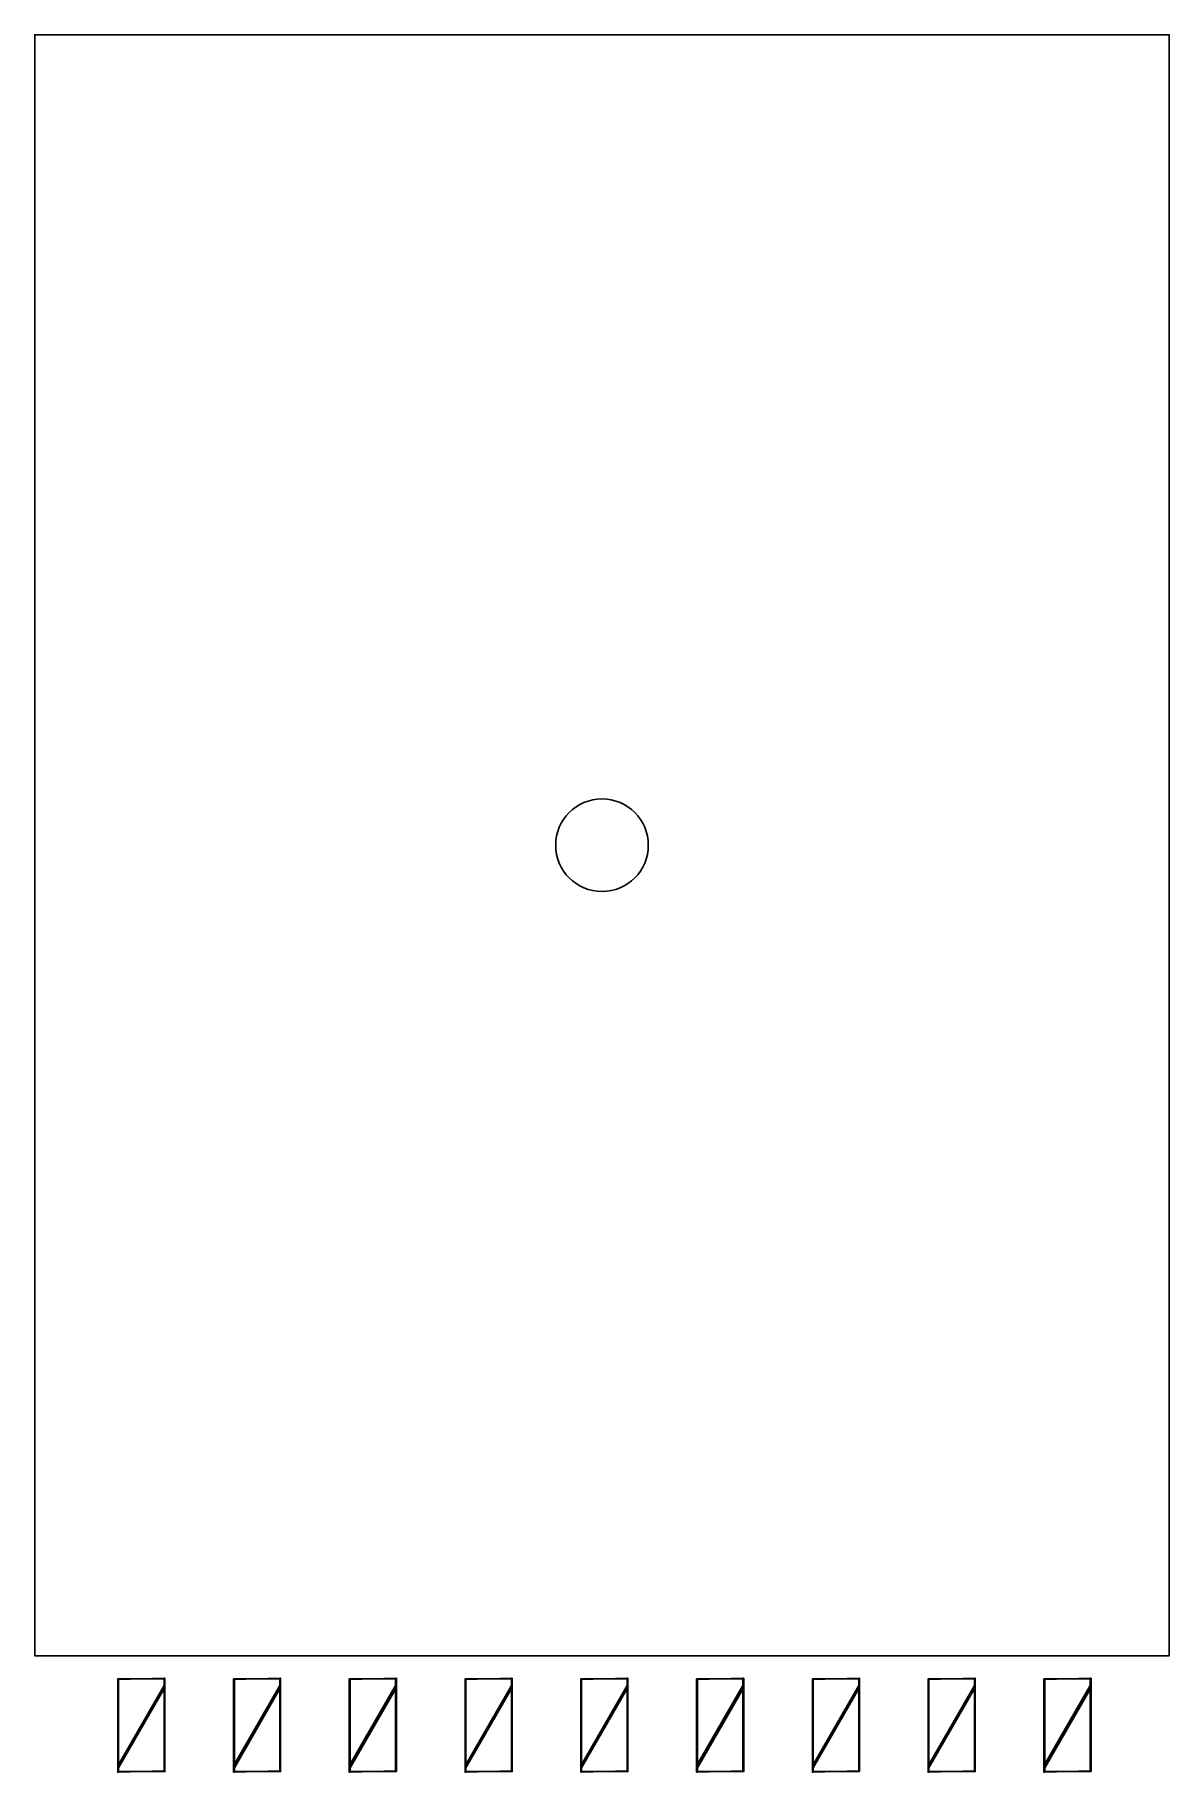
# Model space of a CAD drawing. Header units: metres. Extents: x -16.4 to 2.5, y -1.6 to 7.
# Drawn here: x -2.45 to 2.45, y -0.5 to 7 of the extents above; entities outside this region: 1.
import ezdxf

# ---------------------------------------------------------------- set-up
doc = ezdxf.new("R2010")
doc.units = ezdxf.units.M

msp = doc.modelspace()

# ---------------------------------------------------------------- linework, layer by layer
at = {"layer": 'Fixed Shading', "color": 9}
for points in [[(-1.89134, -0.09709, -1.41469), (-2.09134, -0.10314, -1.06833), (-2.09134, -0.50308, -1.07531), (-1.89134, -0.49703, -1.42167)], [(-1.89134, -0.49703, -1.42167), (-2.09134, -0.50308, -1.07531), (-2.09134, -0.10314, -1.06833), (-1.89134, -0.09709, -1.41469)], [(-1.89134, -0.09709, -1.41469), (-2.08788, -0.10318, -1.06633), (-2.09134, -0.10314, -1.06833)], [(-2.09134, -0.10314, -1.06833), (-2.08788, -0.10318, -1.06633), (-1.89134, -0.09709, -1.41469)], [(-1.89134, -0.09709, -0.91469), (-2.09134, -0.10314, -0.56833), (-2.09134, -0.50308, -0.57531), (-1.89134, -0.49703, -0.92167)], [(-1.89134, -0.49703, -0.92167), (-2.09134, -0.50308, -0.57531), (-2.09134, -0.10314, -0.56833), (-1.89134, -0.09709, -0.91469)], [(-1.89134, -0.09709, -0.91469), (-2.08788, -0.10318, -0.56633), (-2.09134, -0.10314, -0.56833)], [(-2.09134, -0.10314, -0.56833), (-2.08788, -0.10318, -0.56633), (-1.89134, -0.09709, -0.91469)], [(-1.89134, -0.1, -0.41821), (-2.09134, -0.1, -0.07179), (-2.09134, -0.5, -0.07179), (-1.89134, -0.5, -0.41821)], [(-1.89134, -0.5, -0.41821), (-2.09134, -0.5, -0.07179), (-2.09134, -0.1, -0.07179), (-1.89134, -0.1, -0.41821)], [(-2.09134, -0.1, -0.07179), (-2.08788, -0.5, -0.06979), (-2.09134, -0.5, -0.07179)], [(-2.09134, -0.5, -0.07179), (-2.08788, -0.5, -0.06979), (-2.09134, -0.1, -0.07179)], [(-1.89134, -0.1, -0.41821), (-2.08788, -0.1, -0.06979), (-2.09134, -0.1, -0.07179)], [(-2.09134, -0.1, -0.07179), (-2.08788, -0.1, -0.06979), (-1.89134, -0.1, -0.41821)], [(-1.89134, -0.1, 0.08179), (-2.09134, -0.1, 0.42821), (-2.09134, -0.5, 0.42821), (-1.89134, -0.5, 0.08179)], [(-1.89134, -0.5, 0.08179), (-2.09134, -0.5, 0.42821), (-2.09134, -0.1, 0.42821), (-1.89134, -0.1, 0.08179)], [(-2.09134, -0.1, 0.42821), (-2.08788, -0.5, 0.43021), (-2.09134, -0.5, 0.42821)], [(-2.09134, -0.5, 0.42821), (-2.08788, -0.5, 0.43021), (-2.09134, -0.1, 0.42821)], [(-1.89134, -0.1, 0.08179), (-2.08788, -0.1, 0.43021), (-2.09134, -0.1, 0.42821)], [(-2.09134, -0.1, 0.42821), (-2.08788, -0.1, 0.43021), (-1.89134, -0.1, 0.08179)], [(-2.09134, -0.10314, -1.06833), (-2.08788, -0.50311, -1.07331), (-2.09134, -0.50308, -1.07531)], [(-2.09134, -0.50308, -1.07531), (-2.08788, -0.50311, -1.07331), (-2.09134, -0.10314, -1.06833)], [(-2.09134, -0.10314, -0.56833), (-2.08788, -0.50311, -0.57331), (-2.09134, -0.50308, -0.57531)], [(-2.09134, -0.50308, -0.57531), (-2.08788, -0.50311, -0.57331), (-2.09134, -0.10314, -0.56833)], [(-1.89134, -0.12833, 0.94703), (-2.09134, -0.47469, 0.95308), (-2.09134, -0.48167, 0.55314), (-1.89134, -0.13531, 0.54709)], [(-1.89134, -0.13531, 0.54709), (-2.09134, -0.48167, 0.55314), (-2.09134, -0.47469, 0.95308), (-1.89134, -0.12833, 0.94703)], [(-1.89134, -0.12833, 0.94703), (-2.08788, -0.47669, 0.95311), (-2.09134, -0.47469, 0.95308)], [(-2.09134, -0.47469, 0.95308), (-2.08788, -0.47669, 0.95311), (-1.89134, -0.12833, 0.94703)], [(-1.89134, -0.12833, 1.44703), (-2.09134, -0.47469, 1.45308), (-2.09134, -0.48167, 1.05314), (-1.89134, -0.13531, 1.04709)], [(-1.89134, -0.13531, 1.04709), (-2.09134, -0.48167, 1.05314), (-2.09134, -0.47469, 1.45308), (-1.89134, -0.12833, 1.44703)], [(-1.89134, -0.12833, 1.44703), (-2.08788, -0.47669, 1.45311), (-2.09134, -0.47469, 1.45308)], [(-2.09134, -0.47469, 1.45308), (-2.08788, -0.47669, 1.45311), (-1.89134, -0.12833, 1.44703)], [(-2.09134, -0.48167, 0.55314), (-1.88788, -0.13731, 0.54713), (-1.89134, -0.13531, 0.54709)], [(-1.89134, -0.13531, 0.54709), (-1.88788, -0.13731, 0.54713), (-2.09134, -0.48167, 0.55314)], [(-2.09134, -0.48167, 1.05314), (-1.88788, -0.13731, 1.04713), (-1.89134, -0.13531, 1.04709)], [(-1.89134, -0.13531, 1.04709), (-1.88788, -0.13731, 1.04713), (-2.09134, -0.48167, 1.05314)], [(-1.88788, -0.49707, -1.41967), (-2.08788, -0.50311, -1.07331), (-2.08788, -0.10318, -1.06633), (-1.88788, -0.09713, -1.41269)], [(-1.88788, -0.09713, -1.41269), (-2.08788, -0.10318, -1.06633), (-2.08788, -0.50311, -1.07331), (-1.88788, -0.49707, -1.41967)], [(-1.88788, -0.49707, -0.91967), (-2.08788, -0.50311, -0.57331), (-2.08788, -0.10318, -0.56633), (-1.88788, -0.09713, -0.91269)], [(-1.88788, -0.09713, -0.91269), (-2.08788, -0.10318, -0.56633), (-2.08788, -0.50311, -0.57331), (-1.88788, -0.49707, -0.91967)], [(-1.88788, -0.5, -0.41621), (-2.08788, -0.5, -0.06979), (-2.08788, -0.1, -0.06979), (-1.88788, -0.1, -0.41621)], [(-1.88788, -0.1, -0.41621), (-2.08788, -0.1, -0.06979), (-2.08788, -0.5, -0.06979), (-1.88788, -0.5, -0.41621)], [(-1.88788, -0.5, 0.08379), (-2.08788, -0.5, 0.43021), (-2.08788, -0.1, 0.43021), (-1.88788, -0.1, 0.08379)], [(-1.88788, -0.1, 0.08379), (-2.08788, -0.1, 0.43021), (-2.08788, -0.5, 0.43021), (-1.88788, -0.5, 0.08379)], [(-1.88788, -0.13731, 0.54713), (-2.08788, -0.48367, 0.55318), (-2.08788, -0.47669, 0.95311), (-1.88788, -0.13033, 0.94707)], [(-1.88788, -0.13033, 0.94707), (-2.08788, -0.47669, 0.95311), (-2.08788, -0.48367, 0.55318), (-1.88788, -0.13731, 0.54713)], [(-1.88788, -0.13731, 1.04713), (-2.08788, -0.48367, 1.05318), (-2.08788, -0.47669, 1.45311), (-1.88788, -0.13033, 1.44707)], [(-1.88788, -0.13033, 1.44707), (-2.08788, -0.47669, 1.45311), (-2.08788, -0.48367, 1.05318), (-1.88788, -0.13731, 1.04713)], [(-1.89134, -0.49703, -1.42167), (-1.88788, -0.09713, -1.41269), (-1.89134, -0.09709, -1.41469)], [(-1.89134, -0.09709, -1.41469), (-1.88788, -0.09713, -1.41269), (-1.89134, -0.49703, -1.42167)], [(-1.89134, -0.49703, -0.92167), (-1.88788, -0.09713, -0.91269), (-1.89134, -0.09709, -0.91469)], [(-1.89134, -0.09709, -0.91469), (-1.88788, -0.09713, -0.91269), (-1.89134, -0.49703, -0.92167)], [(-1.89134, -0.5, -0.41821), (-1.88788, -0.1, -0.41621), (-1.89134, -0.1, -0.41821)], [(-1.89134, -0.1, -0.41821), (-1.88788, -0.1, -0.41621), (-1.89134, -0.5, -0.41821)], [(-1.89134, -0.5, 0.08179), (-1.88788, -0.1, 0.08379), (-1.89134, -0.1, 0.08179)], [(-1.89134, -0.1, 0.08179), (-1.88788, -0.1, 0.08379), (-1.89134, -0.5, 0.08179)], [(-1.89134, -0.13531, 0.54709), (-1.88788, -0.13033, 0.94707), (-1.89134, -0.12833, 0.94703)], [(-1.89134, -0.12833, 0.94703), (-1.88788, -0.13033, 0.94707), (-1.89134, -0.13531, 0.54709)], [(-1.89134, -0.13531, 1.04709), (-1.88788, -0.13033, 1.44707), (-1.89134, -0.12833, 1.44703)], [(-1.89134, -0.12833, 1.44703), (-1.88788, -0.13033, 1.44707), (-1.89134, -0.13531, 1.04709)], [(-1.39134, -0.09709, -1.41469), (-1.59134, -0.10314, -1.06833), (-1.59134, -0.50308, -1.07531), (-1.39134, -0.49703, -1.42167)], [(-1.39134, -0.49703, -1.42167), (-1.59134, -0.50308, -1.07531), (-1.59134, -0.10314, -1.06833), (-1.39134, -0.09709, -1.41469)], [(-1.39134, -0.09709, -1.41469), (-1.58788, -0.10318, -1.06633), (-1.59134, -0.10314, -1.06833)], [(-1.59134, -0.10314, -1.06833), (-1.58788, -0.10318, -1.06633), (-1.39134, -0.09709, -1.41469)], [(-1.39134, -0.09709, -0.91469), (-1.59134, -0.10314, -0.56833), (-1.59134, -0.50308, -0.57531), (-1.39134, -0.49703, -0.92167)], [(-1.39134, -0.49703, -0.92167), (-1.59134, -0.50308, -0.57531), (-1.59134, -0.10314, -0.56833), (-1.39134, -0.09709, -0.91469)], [(-1.39134, -0.09709, -0.91469), (-1.58788, -0.10318, -0.56633), (-1.59134, -0.10314, -0.56833)], [(-1.59134, -0.10314, -0.56833), (-1.58788, -0.10318, -0.56633), (-1.39134, -0.09709, -0.91469)], [(-1.39134, -0.1, -0.41821), (-1.59134, -0.1, -0.07179), (-1.59134, -0.5, -0.07179), (-1.39134, -0.5, -0.41821)], [(-1.39134, -0.5, -0.41821), (-1.59134, -0.5, -0.07179), (-1.59134, -0.1, -0.07179), (-1.39134, -0.1, -0.41821)], [(-1.59134, -0.1, -0.07179), (-1.58788, -0.5, -0.06979), (-1.59134, -0.5, -0.07179)], [(-1.59134, -0.5, -0.07179), (-1.58788, -0.5, -0.06979), (-1.59134, -0.1, -0.07179)], [(-1.39134, -0.1, -0.41821), (-1.58788, -0.1, -0.06979), (-1.59134, -0.1, -0.07179)], [(-1.59134, -0.1, -0.07179), (-1.58788, -0.1, -0.06979), (-1.39134, -0.1, -0.41821)], [(-1.39134, -0.1, 0.08179), (-1.59134, -0.1, 0.42821), (-1.59134, -0.5, 0.42821), (-1.39134, -0.5, 0.08179)], [(-1.39134, -0.5, 0.08179), (-1.59134, -0.5, 0.42821), (-1.59134, -0.1, 0.42821), (-1.39134, -0.1, 0.08179)], [(-1.59134, -0.1, 0.42821), (-1.58788, -0.5, 0.43021), (-1.59134, -0.5, 0.42821)], [(-1.59134, -0.5, 0.42821), (-1.58788, -0.5, 0.43021), (-1.59134, -0.1, 0.42821)], [(-1.39134, -0.1, 0.08179), (-1.58788, -0.1, 0.43021), (-1.59134, -0.1, 0.42821)], [(-1.59134, -0.1, 0.42821), (-1.58788, -0.1, 0.43021), (-1.39134, -0.1, 0.08179)], [(-1.59134, -0.10314, -1.06833), (-1.58788, -0.50311, -1.07331), (-1.59134, -0.50308, -1.07531)], [(-1.59134, -0.50308, -1.07531), (-1.58788, -0.50311, -1.07331), (-1.59134, -0.10314, -1.06833)], [(-1.59134, -0.10314, -0.56833), (-1.58788, -0.50311, -0.57331), (-1.59134, -0.50308, -0.57531)], [(-1.59134, -0.50308, -0.57531), (-1.58788, -0.50311, -0.57331), (-1.59134, -0.10314, -0.56833)], [(-1.39134, -0.12833, 0.94703), (-1.59134, -0.47469, 0.95308), (-1.59134, -0.48167, 0.55314), (-1.39134, -0.13531, 0.54709)], [(-1.39134, -0.13531, 0.54709), (-1.59134, -0.48167, 0.55314), (-1.59134, -0.47469, 0.95308), (-1.39134, -0.12833, 0.94703)], [(-1.39134, -0.12833, 0.94703), (-1.58788, -0.47669, 0.95311), (-1.59134, -0.47469, 0.95308)], [(-1.59134, -0.47469, 0.95308), (-1.58788, -0.47669, 0.95311), (-1.39134, -0.12833, 0.94703)], [(-1.39134, -0.12833, 1.44703), (-1.59134, -0.47469, 1.45308), (-1.59134, -0.48167, 1.05314), (-1.39134, -0.13531, 1.04709)], [(-1.39134, -0.13531, 1.04709), (-1.59134, -0.48167, 1.05314), (-1.59134, -0.47469, 1.45308), (-1.39134, -0.12833, 1.44703)], [(-1.39134, -0.12833, 1.44703), (-1.58788, -0.47669, 1.45311), (-1.59134, -0.47469, 1.45308)], [(-1.59134, -0.47469, 1.45308), (-1.58788, -0.47669, 1.45311), (-1.39134, -0.12833, 1.44703)], [(-1.59134, -0.48167, 0.55314), (-1.38788, -0.13731, 0.54713), (-1.39134, -0.13531, 0.54709)], [(-1.39134, -0.13531, 0.54709), (-1.38788, -0.13731, 0.54713), (-1.59134, -0.48167, 0.55314)], [(-1.59134, -0.48167, 1.05314), (-1.38788, -0.13731, 1.04713), (-1.39134, -0.13531, 1.04709)], [(-1.39134, -0.13531, 1.04709), (-1.38788, -0.13731, 1.04713), (-1.59134, -0.48167, 1.05314)], [(-1.38788, -0.49707, -1.41967), (-1.58788, -0.50311, -1.07331), (-1.58788, -0.10318, -1.06633), (-1.38788, -0.09713, -1.41269)], [(-1.38788, -0.09713, -1.41269), (-1.58788, -0.10318, -1.06633), (-1.58788, -0.50311, -1.07331), (-1.38788, -0.49707, -1.41967)], [(-1.38788, -0.49707, -0.91967), (-1.58788, -0.50311, -0.57331), (-1.58788, -0.10318, -0.56633), (-1.38788, -0.09713, -0.91269)], [(-1.38788, -0.09713, -0.91269), (-1.58788, -0.10318, -0.56633), (-1.58788, -0.50311, -0.57331), (-1.38788, -0.49707, -0.91967)], [(-1.38788, -0.5, -0.41621), (-1.58788, -0.5, -0.06979), (-1.58788, -0.1, -0.06979), (-1.38788, -0.1, -0.41621)], [(-1.38788, -0.1, -0.41621), (-1.58788, -0.1, -0.06979), (-1.58788, -0.5, -0.06979), (-1.38788, -0.5, -0.41621)], [(-1.38788, -0.5, 0.08379), (-1.58788, -0.5, 0.43021), (-1.58788, -0.1, 0.43021), (-1.38788, -0.1, 0.08379)], [(-1.38788, -0.1, 0.08379), (-1.58788, -0.1, 0.43021), (-1.58788, -0.5, 0.43021), (-1.38788, -0.5, 0.08379)], [(-1.38788, -0.13731, 0.54713), (-1.58788, -0.48367, 0.55318), (-1.58788, -0.47669, 0.95311), (-1.38788, -0.13033, 0.94707)], [(-1.38788, -0.13033, 0.94707), (-1.58788, -0.47669, 0.95311), (-1.58788, -0.48367, 0.55318), (-1.38788, -0.13731, 0.54713)], [(-1.38788, -0.13731, 1.04713), (-1.58788, -0.48367, 1.05318), (-1.58788, -0.47669, 1.45311), (-1.38788, -0.13033, 1.44707)], [(-1.38788, -0.13033, 1.44707), (-1.58788, -0.47669, 1.45311), (-1.58788, -0.48367, 1.05318), (-1.38788, -0.13731, 1.04713)], [(-1.39134, -0.49703, -1.42167), (-1.38788, -0.09713, -1.41269), (-1.39134, -0.09709, -1.41469)], [(-1.39134, -0.09709, -1.41469), (-1.38788, -0.09713, -1.41269), (-1.39134, -0.49703, -1.42167)], [(-1.39134, -0.49703, -0.92167), (-1.38788, -0.09713, -0.91269), (-1.39134, -0.09709, -0.91469)], [(-1.39134, -0.09709, -0.91469), (-1.38788, -0.09713, -0.91269), (-1.39134, -0.49703, -0.92167)], [(-1.39134, -0.5, -0.41821), (-1.38788, -0.1, -0.41621), (-1.39134, -0.1, -0.41821)], [(-1.39134, -0.1, -0.41821), (-1.38788, -0.1, -0.41621), (-1.39134, -0.5, -0.41821)], [(-1.39134, -0.5, 0.08179), (-1.38788, -0.1, 0.08379), (-1.39134, -0.1, 0.08179)], [(-1.39134, -0.1, 0.08179), (-1.38788, -0.1, 0.08379), (-1.39134, -0.5, 0.08179)], [(-1.39134, -0.13531, 0.54709), (-1.38788, -0.13033, 0.94707), (-1.39134, -0.12833, 0.94703)], [(-1.39134, -0.12833, 0.94703), (-1.38788, -0.13033, 0.94707), (-1.39134, -0.13531, 0.54709)], [(-1.39134, -0.13531, 1.04709), (-1.38788, -0.13033, 1.44707), (-1.39134, -0.12833, 1.44703)], [(-1.39134, -0.12833, 1.44703), (-1.38788, -0.13033, 1.44707), (-1.39134, -0.13531, 1.04709)], [(-0.89134, -0.09709, -1.41469), (-1.09134, -0.10314, -1.06833), (-1.09134, -0.50308, -1.07531), (-0.89134, -0.49703, -1.42167)], [(-0.89134, -0.49703, -1.42167), (-1.09134, -0.50308, -1.07531), (-1.09134, -0.10314, -1.06833), (-0.89134, -0.09709, -1.41469)], [(-0.89134, -0.09709, -1.41469), (-1.08788, -0.10318, -1.06633), (-1.09134, -0.10314, -1.06833)], [(-1.09134, -0.10314, -1.06833), (-1.08788, -0.10318, -1.06633), (-0.89134, -0.09709, -1.41469)], [(-0.89134, -0.09709, -0.91469), (-1.09134, -0.10314, -0.56833), (-1.09134, -0.50308, -0.57531), (-0.89134, -0.49703, -0.92167)], [(-0.89134, -0.49703, -0.92167), (-1.09134, -0.50308, -0.57531), (-1.09134, -0.10314, -0.56833), (-0.89134, -0.09709, -0.91469)], [(-0.89134, -0.09709, -0.91469), (-1.08788, -0.10318, -0.56633), (-1.09134, -0.10314, -0.56833)], [(-1.09134, -0.10314, -0.56833), (-1.08788, -0.10318, -0.56633), (-0.89134, -0.09709, -0.91469)], [(-0.89134, -0.1, -0.41821), (-1.09134, -0.1, -0.07179), (-1.09134, -0.5, -0.07179), (-0.89134, -0.5, -0.41821)], [(-0.89134, -0.5, -0.41821), (-1.09134, -0.5, -0.07179), (-1.09134, -0.1, -0.07179), (-0.89134, -0.1, -0.41821)], [(-1.09134, -0.1, -0.07179), (-1.08788, -0.5, -0.06979), (-1.09134, -0.5, -0.07179)], [(-1.09134, -0.5, -0.07179), (-1.08788, -0.5, -0.06979), (-1.09134, -0.1, -0.07179)], [(-0.89134, -0.1, -0.41821), (-1.08788, -0.1, -0.06979), (-1.09134, -0.1, -0.07179)], [(-1.09134, -0.1, -0.07179), (-1.08788, -0.1, -0.06979), (-0.89134, -0.1, -0.41821)], [(-0.89134, -0.1, 0.08179), (-1.09134, -0.1, 0.42821), (-1.09134, -0.5, 0.42821), (-0.89134, -0.5, 0.08179)], [(-0.89134, -0.5, 0.08179), (-1.09134, -0.5, 0.42821), (-1.09134, -0.1, 0.42821), (-0.89134, -0.1, 0.08179)], [(-1.09134, -0.1, 0.42821), (-1.08788, -0.5, 0.43021), (-1.09134, -0.5, 0.42821)], [(-1.09134, -0.5, 0.42821), (-1.08788, -0.5, 0.43021), (-1.09134, -0.1, 0.42821)], [(-0.89134, -0.1, 0.08179), (-1.08788, -0.1, 0.43021), (-1.09134, -0.1, 0.42821)], [(-1.09134, -0.1, 0.42821), (-1.08788, -0.1, 0.43021), (-0.89134, -0.1, 0.08179)], [(-1.09134, -0.10314, -1.06833), (-1.08788, -0.50311, -1.07331), (-1.09134, -0.50308, -1.07531)], [(-1.09134, -0.50308, -1.07531), (-1.08788, -0.50311, -1.07331), (-1.09134, -0.10314, -1.06833)], [(-1.09134, -0.10314, -0.56833), (-1.08788, -0.50311, -0.57331), (-1.09134, -0.50308, -0.57531)], [(-1.09134, -0.50308, -0.57531), (-1.08788, -0.50311, -0.57331), (-1.09134, -0.10314, -0.56833)], [(-0.89134, -0.12833, 0.94703), (-1.09134, -0.47469, 0.95308), (-1.09134, -0.48167, 0.55314), (-0.89134, -0.13531, 0.54709)], [(-0.89134, -0.13531, 0.54709), (-1.09134, -0.48167, 0.55314), (-1.09134, -0.47469, 0.95308), (-0.89134, -0.12833, 0.94703)], [(-0.89134, -0.12833, 0.94703), (-1.08788, -0.47669, 0.95311), (-1.09134, -0.47469, 0.95308)], [(-1.09134, -0.47469, 0.95308), (-1.08788, -0.47669, 0.95311), (-0.89134, -0.12833, 0.94703)], [(-0.89134, -0.12833, 1.44703), (-1.09134, -0.47469, 1.45308), (-1.09134, -0.48167, 1.05314), (-0.89134, -0.13531, 1.04709)], [(-0.89134, -0.13531, 1.04709), (-1.09134, -0.48167, 1.05314), (-1.09134, -0.47469, 1.45308), (-0.89134, -0.12833, 1.44703)], [(-0.89134, -0.12833, 1.44703), (-1.08788, -0.47669, 1.45311), (-1.09134, -0.47469, 1.45308)], [(-1.09134, -0.47469, 1.45308), (-1.08788, -0.47669, 1.45311), (-0.89134, -0.12833, 1.44703)], [(-1.09134, -0.48167, 0.55314), (-0.88788, -0.13731, 0.54713), (-0.89134, -0.13531, 0.54709)], [(-0.89134, -0.13531, 0.54709), (-0.88788, -0.13731, 0.54713), (-1.09134, -0.48167, 0.55314)], [(-1.09134, -0.48167, 1.05314), (-0.88788, -0.13731, 1.04713), (-0.89134, -0.13531, 1.04709)], [(-0.89134, -0.13531, 1.04709), (-0.88788, -0.13731, 1.04713), (-1.09134, -0.48167, 1.05314)], [(-0.88788, -0.49707, -1.41967), (-1.08788, -0.50311, -1.07331), (-1.08788, -0.10318, -1.06633), (-0.88788, -0.09713, -1.41269)], [(-0.88788, -0.09713, -1.41269), (-1.08788, -0.10318, -1.06633), (-1.08788, -0.50311, -1.07331), (-0.88788, -0.49707, -1.41967)], [(-0.88788, -0.49707, -0.91967), (-1.08788, -0.50311, -0.57331), (-1.08788, -0.10318, -0.56633), (-0.88788, -0.09713, -0.91269)], [(-0.88788, -0.09713, -0.91269), (-1.08788, -0.10318, -0.56633), (-1.08788, -0.50311, -0.57331), (-0.88788, -0.49707, -0.91967)], [(-0.88788, -0.5, -0.41621), (-1.08788, -0.5, -0.06979), (-1.08788, -0.1, -0.06979), (-0.88788, -0.1, -0.41621)], [(-0.88788, -0.1, -0.41621), (-1.08788, -0.1, -0.06979), (-1.08788, -0.5, -0.06979), (-0.88788, -0.5, -0.41621)], [(-0.88788, -0.5, 0.08379), (-1.08788, -0.5, 0.43021), (-1.08788, -0.1, 0.43021), (-0.88788, -0.1, 0.08379)], [(-0.88788, -0.1, 0.08379), (-1.08788, -0.1, 0.43021), (-1.08788, -0.5, 0.43021), (-0.88788, -0.5, 0.08379)], [(-0.88788, -0.13731, 0.54713), (-1.08788, -0.48367, 0.55318), (-1.08788, -0.47669, 0.95311), (-0.88788, -0.13033, 0.94707)], [(-0.88788, -0.13033, 0.94707), (-1.08788, -0.47669, 0.95311), (-1.08788, -0.48367, 0.55318), (-0.88788, -0.13731, 0.54713)], [(-0.88788, -0.13731, 1.04713), (-1.08788, -0.48367, 1.05318), (-1.08788, -0.47669, 1.45311), (-0.88788, -0.13033, 1.44707)], [(-0.88788, -0.13033, 1.44707), (-1.08788, -0.47669, 1.45311), (-1.08788, -0.48367, 1.05318), (-0.88788, -0.13731, 1.04713)], [(-0.89134, -0.49703, -1.42167), (-0.88788, -0.09713, -1.41269), (-0.89134, -0.09709, -1.41469)], [(-0.89134, -0.09709, -1.41469), (-0.88788, -0.09713, -1.41269), (-0.89134, -0.49703, -1.42167)], [(-0.89134, -0.49703, -0.92167), (-0.88788, -0.09713, -0.91269), (-0.89134, -0.09709, -0.91469)], [(-0.89134, -0.09709, -0.91469), (-0.88788, -0.09713, -0.91269), (-0.89134, -0.49703, -0.92167)], [(-0.89134, -0.5, -0.41821), (-0.88788, -0.1, -0.41621), (-0.89134, -0.1, -0.41821)], [(-0.89134, -0.1, -0.41821), (-0.88788, -0.1, -0.41621), (-0.89134, -0.5, -0.41821)], [(-0.89134, -0.5, 0.08179), (-0.88788, -0.1, 0.08379), (-0.89134, -0.1, 0.08179)], [(-0.89134, -0.1, 0.08179), (-0.88788, -0.1, 0.08379), (-0.89134, -0.5, 0.08179)], [(-0.89134, -0.13531, 0.54709), (-0.88788, -0.13033, 0.94707), (-0.89134, -0.12833, 0.94703)], [(-0.89134, -0.12833, 0.94703), (-0.88788, -0.13033, 0.94707), (-0.89134, -0.13531, 0.54709)], [(-0.89134, -0.13531, 1.04709), (-0.88788, -0.13033, 1.44707), (-0.89134, -0.12833, 1.44703)], [(-0.89134, -0.12833, 1.44703), (-0.88788, -0.13033, 1.44707), (-0.89134, -0.13531, 1.04709)], [(-0.39134, -0.09709, -1.41469), (-0.59134, -0.10314, -1.06833), (-0.59134, -0.50308, -1.07531), (-0.39134, -0.49703, -1.42167)], [(-0.39134, -0.49703, -1.42167), (-0.59134, -0.50308, -1.07531), (-0.59134, -0.10314, -1.06833), (-0.39134, -0.09709, -1.41469)], [(-0.39134, -0.09709, -1.41469), (-0.58788, -0.10318, -1.06633), (-0.59134, -0.10314, -1.06833)], [(-0.59134, -0.10314, -1.06833), (-0.58788, -0.10318, -1.06633), (-0.39134, -0.09709, -1.41469)], [(-0.39134, -0.09709, -0.91469), (-0.59134, -0.10314, -0.56833), (-0.59134, -0.50308, -0.57531), (-0.39134, -0.49703, -0.92167)], [(-0.39134, -0.49703, -0.92167), (-0.59134, -0.50308, -0.57531), (-0.59134, -0.10314, -0.56833), (-0.39134, -0.09709, -0.91469)], [(-0.39134, -0.09709, -0.91469), (-0.58788, -0.10318, -0.56633), (-0.59134, -0.10314, -0.56833)], [(-0.59134, -0.10314, -0.56833), (-0.58788, -0.10318, -0.56633), (-0.39134, -0.09709, -0.91469)], [(-0.39134, -0.1, -0.41821), (-0.59134, -0.1, -0.07179), (-0.59134, -0.5, -0.07179), (-0.39134, -0.5, -0.41821)], [(-0.39134, -0.5, -0.41821), (-0.59134, -0.5, -0.07179), (-0.59134, -0.1, -0.07179), (-0.39134, -0.1, -0.41821)], [(-0.59134, -0.1, -0.07179), (-0.58788, -0.5, -0.06979), (-0.59134, -0.5, -0.07179)], [(-0.59134, -0.5, -0.07179), (-0.58788, -0.5, -0.06979), (-0.59134, -0.1, -0.07179)], [(-0.39134, -0.1, -0.41821), (-0.58788, -0.1, -0.06979), (-0.59134, -0.1, -0.07179)], [(-0.59134, -0.1, -0.07179), (-0.58788, -0.1, -0.06979), (-0.39134, -0.1, -0.41821)], [(-0.39134, -0.1, 0.08179), (-0.59134, -0.1, 0.42821), (-0.59134, -0.5, 0.42821), (-0.39134, -0.5, 0.08179)], [(-0.39134, -0.5, 0.08179), (-0.59134, -0.5, 0.42821), (-0.59134, -0.1, 0.42821), (-0.39134, -0.1, 0.08179)], [(-0.59134, -0.1, 0.42821), (-0.58788, -0.5, 0.43021), (-0.59134, -0.5, 0.42821)], [(-0.59134, -0.5, 0.42821), (-0.58788, -0.5, 0.43021), (-0.59134, -0.1, 0.42821)], [(-0.39134, -0.1, 0.08179), (-0.58788, -0.1, 0.43021), (-0.59134, -0.1, 0.42821)], [(-0.59134, -0.1, 0.42821), (-0.58788, -0.1, 0.43021), (-0.39134, -0.1, 0.08179)], [(-0.59134, -0.10314, -1.06833), (-0.58788, -0.50311, -1.07331), (-0.59134, -0.50308, -1.07531)], [(-0.59134, -0.50308, -1.07531), (-0.58788, -0.50311, -1.07331), (-0.59134, -0.10314, -1.06833)], [(-0.59134, -0.10314, -0.56833), (-0.58788, -0.50311, -0.57331), (-0.59134, -0.50308, -0.57531)], [(-0.59134, -0.50308, -0.57531), (-0.58788, -0.50311, -0.57331), (-0.59134, -0.10314, -0.56833)], [(-0.39134, -0.12833, 0.94703), (-0.59134, -0.47469, 0.95308), (-0.59134, -0.48167, 0.55314), (-0.39134, -0.13531, 0.54709)], [(-0.39134, -0.13531, 0.54709), (-0.59134, -0.48167, 0.55314), (-0.59134, -0.47469, 0.95308), (-0.39134, -0.12833, 0.94703)], [(-0.39134, -0.12833, 0.94703), (-0.58788, -0.47669, 0.95311), (-0.59134, -0.47469, 0.95308)], [(-0.59134, -0.47469, 0.95308), (-0.58788, -0.47669, 0.95311), (-0.39134, -0.12833, 0.94703)], [(-0.39134, -0.12833, 1.44703), (-0.59134, -0.47469, 1.45308), (-0.59134, -0.48167, 1.05314), (-0.39134, -0.13531, 1.04709)], [(-0.39134, -0.13531, 1.04709), (-0.59134, -0.48167, 1.05314), (-0.59134, -0.47469, 1.45308), (-0.39134, -0.12833, 1.44703)], [(-0.39134, -0.12833, 1.44703), (-0.58788, -0.47669, 1.45311), (-0.59134, -0.47469, 1.45308)], [(-0.59134, -0.47469, 1.45308), (-0.58788, -0.47669, 1.45311), (-0.39134, -0.12833, 1.44703)], [(-0.59134, -0.48167, 0.55314), (-0.38788, -0.13731, 0.54713), (-0.39134, -0.13531, 0.54709)], [(-0.39134, -0.13531, 0.54709), (-0.38788, -0.13731, 0.54713), (-0.59134, -0.48167, 0.55314)], [(-0.59134, -0.48167, 1.05314), (-0.38788, -0.13731, 1.04713), (-0.39134, -0.13531, 1.04709)], [(-0.39134, -0.13531, 1.04709), (-0.38788, -0.13731, 1.04713), (-0.59134, -0.48167, 1.05314)], [(-0.38788, -0.49707, -1.41967), (-0.58788, -0.50311, -1.07331), (-0.58788, -0.10318, -1.06633), (-0.38788, -0.09713, -1.41269)], [(-0.38788, -0.09713, -1.41269), (-0.58788, -0.10318, -1.06633), (-0.58788, -0.50311, -1.07331), (-0.38788, -0.49707, -1.41967)], [(-0.38788, -0.49707, -0.91967), (-0.58788, -0.50311, -0.57331), (-0.58788, -0.10318, -0.56633), (-0.38788, -0.09713, -0.91269)], [(-0.38788, -0.09713, -0.91269), (-0.58788, -0.10318, -0.56633), (-0.58788, -0.50311, -0.57331), (-0.38788, -0.49707, -0.91967)], [(-0.38788, -0.5, -0.41621), (-0.58788, -0.5, -0.06979), (-0.58788, -0.1, -0.06979), (-0.38788, -0.1, -0.41621)], [(-0.38788, -0.1, -0.41621), (-0.58788, -0.1, -0.06979), (-0.58788, -0.5, -0.06979), (-0.38788, -0.5, -0.41621)], [(-0.38788, -0.5, 0.08379), (-0.58788, -0.5, 0.43021), (-0.58788, -0.1, 0.43021), (-0.38788, -0.1, 0.08379)], [(-0.38788, -0.1, 0.08379), (-0.58788, -0.1, 0.43021), (-0.58788, -0.5, 0.43021), (-0.38788, -0.5, 0.08379)], [(-0.38788, -0.13731, 0.54713), (-0.58788, -0.48367, 0.55318), (-0.58788, -0.47669, 0.95311), (-0.38788, -0.13033, 0.94707)], [(-0.38788, -0.13033, 0.94707), (-0.58788, -0.47669, 0.95311), (-0.58788, -0.48367, 0.55318), (-0.38788, -0.13731, 0.54713)], [(-0.38788, -0.13731, 1.04713), (-0.58788, -0.48367, 1.05318), (-0.58788, -0.47669, 1.45311), (-0.38788, -0.13033, 1.44707)], [(-0.38788, -0.13033, 1.44707), (-0.58788, -0.47669, 1.45311), (-0.58788, -0.48367, 1.05318), (-0.38788, -0.13731, 1.04713)], [(-0.39134, -0.49703, -1.42167), (-0.38788, -0.09713, -1.41269), (-0.39134, -0.09709, -1.41469)], [(-0.39134, -0.09709, -1.41469), (-0.38788, -0.09713, -1.41269), (-0.39134, -0.49703, -1.42167)], [(-0.39134, -0.49703, -0.92167), (-0.38788, -0.09713, -0.91269), (-0.39134, -0.09709, -0.91469)], [(-0.39134, -0.09709, -0.91469), (-0.38788, -0.09713, -0.91269), (-0.39134, -0.49703, -0.92167)], [(-0.39134, -0.5, -0.41821), (-0.38788, -0.1, -0.41621), (-0.39134, -0.1, -0.41821)], [(-0.39134, -0.1, -0.41821), (-0.38788, -0.1, -0.41621), (-0.39134, -0.5, -0.41821)], [(-0.39134, -0.5, 0.08179), (-0.38788, -0.1, 0.08379), (-0.39134, -0.1, 0.08179)], [(-0.39134, -0.1, 0.08179), (-0.38788, -0.1, 0.08379), (-0.39134, -0.5, 0.08179)], [(-0.39134, -0.13531, 0.54709), (-0.38788, -0.13033, 0.94707), (-0.39134, -0.12833, 0.94703)], [(-0.39134, -0.12833, 0.94703), (-0.38788, -0.13033, 0.94707), (-0.39134, -0.13531, 0.54709)], [(-0.39134, -0.13531, 1.04709), (-0.38788, -0.13033, 1.44707), (-0.39134, -0.12833, 1.44703)], [(-0.39134, -0.12833, 1.44703), (-0.38788, -0.13033, 1.44707), (-0.39134, -0.13531, 1.04709)], [(0.10866, -0.09709, -1.41469), (-0.09134, -0.10314, -1.06833), (-0.09134, -0.50308, -1.07531), (0.10866, -0.49703, -1.42167)], [(0.10866, -0.49703, -1.42167), (-0.09134, -0.50308, -1.07531), (-0.09134, -0.10314, -1.06833), (0.10866, -0.09709, -1.41469)], [(0.10866, -0.09709, -1.41469), (-0.08788, -0.10318, -1.06633), (-0.09134, -0.10314, -1.06833)], [(-0.09134, -0.10314, -1.06833), (-0.08788, -0.10318, -1.06633), (0.10866, -0.09709, -1.41469)], [(0.10866, -0.09709, -0.91469), (-0.09134, -0.10314, -0.56833), (-0.09134, -0.50308, -0.57531), (0.10866, -0.49703, -0.92167)], [(0.10866, -0.49703, -0.92167), (-0.09134, -0.50308, -0.57531), (-0.09134, -0.10314, -0.56833), (0.10866, -0.09709, -0.91469)], [(0.10866, -0.09709, -0.91469), (-0.08788, -0.10318, -0.56633), (-0.09134, -0.10314, -0.56833)], [(-0.09134, -0.10314, -0.56833), (-0.08788, -0.10318, -0.56633), (0.10866, -0.09709, -0.91469)], [(0.10866, -0.1, -0.41821), (-0.09134, -0.1, -0.07179), (-0.09134, -0.5, -0.07179), (0.10866, -0.5, -0.41821)], [(0.10866, -0.5, -0.41821), (-0.09134, -0.5, -0.07179), (-0.09134, -0.1, -0.07179), (0.10866, -0.1, -0.41821)], [(-0.09134, -0.1, -0.07179), (-0.08788, -0.5, -0.06979), (-0.09134, -0.5, -0.07179)], [(-0.09134, -0.5, -0.07179), (-0.08788, -0.5, -0.06979), (-0.09134, -0.1, -0.07179)], [(0.10866, -0.1, -0.41821), (-0.08788, -0.1, -0.06979), (-0.09134, -0.1, -0.07179)], [(-0.09134, -0.1, -0.07179), (-0.08788, -0.1, -0.06979), (0.10866, -0.1, -0.41821)], [(0.10866, -0.1, 0.08179), (-0.09134, -0.1, 0.42821), (-0.09134, -0.5, 0.42821), (0.10866, -0.5, 0.08179)], [(0.10866, -0.5, 0.08179), (-0.09134, -0.5, 0.42821), (-0.09134, -0.1, 0.42821), (0.10866, -0.1, 0.08179)], [(-0.09134, -0.1, 0.42821), (-0.08788, -0.5, 0.43021), (-0.09134, -0.5, 0.42821)], [(-0.09134, -0.5, 0.42821), (-0.08788, -0.5, 0.43021), (-0.09134, -0.1, 0.42821)], [(0.10866, -0.1, 0.08179), (-0.08788, -0.1, 0.43021), (-0.09134, -0.1, 0.42821)], [(-0.09134, -0.1, 0.42821), (-0.08788, -0.1, 0.43021), (0.10866, -0.1, 0.08179)], [(-0.09134, -0.10314, -1.06833), (-0.08788, -0.50311, -1.07331), (-0.09134, -0.50308, -1.07531)], [(-0.09134, -0.50308, -1.07531), (-0.08788, -0.50311, -1.07331), (-0.09134, -0.10314, -1.06833)], [(-0.09134, -0.10314, -0.56833), (-0.08788, -0.50311, -0.57331), (-0.09134, -0.50308, -0.57531)], [(-0.09134, -0.50308, -0.57531), (-0.08788, -0.50311, -0.57331), (-0.09134, -0.10314, -0.56833)], [(0.10866, -0.12833, 0.94703), (-0.09134, -0.47469, 0.95308), (-0.09134, -0.48167, 0.55314), (0.10866, -0.13531, 0.54709)], [(0.10866, -0.13531, 0.54709), (-0.09134, -0.48167, 0.55314), (-0.09134, -0.47469, 0.95308), (0.10866, -0.12833, 0.94703)], [(0.10866, -0.12833, 0.94703), (-0.08788, -0.47669, 0.95311), (-0.09134, -0.47469, 0.95308)], [(-0.09134, -0.47469, 0.95308), (-0.08788, -0.47669, 0.95311), (0.10866, -0.12833, 0.94703)], [(0.10866, -0.12833, 1.44703), (-0.09134, -0.47469, 1.45308), (-0.09134, -0.48167, 1.05314), (0.10866, -0.13531, 1.04709)], [(0.10866, -0.13531, 1.04709), (-0.09134, -0.48167, 1.05314), (-0.09134, -0.47469, 1.45308), (0.10866, -0.12833, 1.44703)], [(0.10866, -0.12833, 1.44703), (-0.08788, -0.47669, 1.45311), (-0.09134, -0.47469, 1.45308)], [(-0.09134, -0.47469, 1.45308), (-0.08788, -0.47669, 1.45311), (0.10866, -0.12833, 1.44703)], [(-0.09134, -0.48167, 0.55314), (0.11212, -0.13731, 0.54713), (0.10866, -0.13531, 0.54709)], [(0.10866, -0.13531, 0.54709), (0.11212, -0.13731, 0.54713), (-0.09134, -0.48167, 0.55314)], [(-0.09134, -0.48167, 1.05314), (0.11212, -0.13731, 1.04713), (0.10866, -0.13531, 1.04709)], [(0.10866, -0.13531, 1.04709), (0.11212, -0.13731, 1.04713), (-0.09134, -0.48167, 1.05314)], [(0.11212, -0.49707, -1.41967), (-0.08788, -0.50311, -1.07331), (-0.08788, -0.10318, -1.06633), (0.11212, -0.09713, -1.41269)], [(0.11212, -0.09713, -1.41269), (-0.08788, -0.10318, -1.06633), (-0.08788, -0.50311, -1.07331), (0.11212, -0.49707, -1.41967)], [(0.11212, -0.49707, -0.91967), (-0.08788, -0.50311, -0.57331), (-0.08788, -0.10318, -0.56633), (0.11212, -0.09713, -0.91269)], [(0.11212, -0.09713, -0.91269), (-0.08788, -0.10318, -0.56633), (-0.08788, -0.50311, -0.57331), (0.11212, -0.49707, -0.91967)], [(0.11212, -0.5, -0.41621), (-0.08788, -0.5, -0.06979), (-0.08788, -0.1, -0.06979), (0.11212, -0.1, -0.41621)], [(0.11212, -0.1, -0.41621), (-0.08788, -0.1, -0.06979), (-0.08788, -0.5, -0.06979), (0.11212, -0.5, -0.41621)], [(0.11212, -0.5, 0.08379), (-0.08788, -0.5, 0.43021), (-0.08788, -0.1, 0.43021), (0.11212, -0.1, 0.08379)], [(0.11212, -0.1, 0.08379), (-0.08788, -0.1, 0.43021), (-0.08788, -0.5, 0.43021), (0.11212, -0.5, 0.08379)], [(0.11212, -0.13731, 0.54713), (-0.08788, -0.48367, 0.55318), (-0.08788, -0.47669, 0.95311), (0.11212, -0.13033, 0.94707)], [(0.11212, -0.13033, 0.94707), (-0.08788, -0.47669, 0.95311), (-0.08788, -0.48367, 0.55318), (0.11212, -0.13731, 0.54713)], [(0.11212, -0.13731, 1.04713), (-0.08788, -0.48367, 1.05318), (-0.08788, -0.47669, 1.45311), (0.11212, -0.13033, 1.44707)], [(0.11212, -0.13033, 1.44707), (-0.08788, -0.47669, 1.45311), (-0.08788, -0.48367, 1.05318), (0.11212, -0.13731, 1.04713)], [(0.10866, -0.49703, -1.42167), (0.11212, -0.09713, -1.41269), (0.10866, -0.09709, -1.41469)], [(0.10866, -0.09709, -1.41469), (0.11212, -0.09713, -1.41269), (0.10866, -0.49703, -1.42167)], [(0.10866, -0.49703, -0.92167), (0.11212, -0.09713, -0.91269), (0.10866, -0.09709, -0.91469)], [(0.10866, -0.09709, -0.91469), (0.11212, -0.09713, -0.91269), (0.10866, -0.49703, -0.92167)], [(0.10866, -0.5, -0.41821), (0.11212, -0.1, -0.41621), (0.10866, -0.1, -0.41821)], [(0.10866, -0.1, -0.41821), (0.11212, -0.1, -0.41621), (0.10866, -0.5, -0.41821)], [(0.10866, -0.5, 0.08179), (0.11212, -0.1, 0.08379), (0.10866, -0.1, 0.08179)], [(0.10866, -0.1, 0.08179), (0.11212, -0.1, 0.08379), (0.10866, -0.5, 0.08179)], [(0.10866, -0.13531, 0.54709), (0.11212, -0.13033, 0.94707), (0.10866, -0.12833, 0.94703)], [(0.10866, -0.12833, 0.94703), (0.11212, -0.13033, 0.94707), (0.10866, -0.13531, 0.54709)], [(0.10866, -0.13531, 1.04709), (0.11212, -0.13033, 1.44707), (0.10866, -0.12833, 1.44703)], [(0.10866, -0.12833, 1.44703), (0.11212, -0.13033, 1.44707), (0.10866, -0.13531, 1.04709)], [(0.60866, -0.09709, -1.41469), (0.40866, -0.10314, -1.06833), (0.40866, -0.50308, -1.07531), (0.60866, -0.49703, -1.42167)], [(0.60866, -0.49703, -1.42167), (0.40866, -0.50308, -1.07531), (0.40866, -0.10314, -1.06833), (0.60866, -0.09709, -1.41469)], [(0.60866, -0.09709, -1.41469), (0.41212, -0.10318, -1.06633), (0.40866, -0.10314, -1.06833)], [(0.40866, -0.10314, -1.06833), (0.41212, -0.10318, -1.06633), (0.60866, -0.09709, -1.41469)], [(0.60866, -0.09709, -0.91469), (0.40866, -0.10314, -0.56833), (0.40866, -0.50308, -0.57531), (0.60866, -0.49703, -0.92167)], [(0.60866, -0.49703, -0.92167), (0.40866, -0.50308, -0.57531), (0.40866, -0.10314, -0.56833), (0.60866, -0.09709, -0.91469)], [(0.60866, -0.09709, -0.91469), (0.41212, -0.10318, -0.56633), (0.40866, -0.10314, -0.56833)], [(0.40866, -0.10314, -0.56833), (0.41212, -0.10318, -0.56633), (0.60866, -0.09709, -0.91469)], [(0.60866, -0.1, -0.41821), (0.40866, -0.1, -0.07179), (0.40866, -0.5, -0.07179), (0.60866, -0.5, -0.41821)], [(0.60866, -0.5, -0.41821), (0.40866, -0.5, -0.07179), (0.40866, -0.1, -0.07179), (0.60866, -0.1, -0.41821)], [(0.40866, -0.1, -0.07179), (0.41212, -0.5, -0.06979), (0.40866, -0.5, -0.07179)], [(0.40866, -0.5, -0.07179), (0.41212, -0.5, -0.06979), (0.40866, -0.1, -0.07179)], [(0.60866, -0.1, -0.41821), (0.41212, -0.1, -0.06979), (0.40866, -0.1, -0.07179)], [(0.40866, -0.1, -0.07179), (0.41212, -0.1, -0.06979), (0.60866, -0.1, -0.41821)], [(0.60866, -0.1, 0.08179), (0.40866, -0.1, 0.42821), (0.40866, -0.5, 0.42821), (0.60866, -0.5, 0.08179)], [(0.60866, -0.5, 0.08179), (0.40866, -0.5, 0.42821), (0.40866, -0.1, 0.42821), (0.60866, -0.1, 0.08179)], [(0.40866, -0.1, 0.42821), (0.41212, -0.5, 0.43021), (0.40866, -0.5, 0.42821)], [(0.40866, -0.5, 0.42821), (0.41212, -0.5, 0.43021), (0.40866, -0.1, 0.42821)], [(0.60866, -0.1, 0.08179), (0.41212, -0.1, 0.43021), (0.40866, -0.1, 0.42821)], [(0.40866, -0.1, 0.42821), (0.41212, -0.1, 0.43021), (0.60866, -0.1, 0.08179)], [(0.40866, -0.10314, -1.06833), (0.41212, -0.50311, -1.07331), (0.40866, -0.50308, -1.07531)], [(0.40866, -0.50308, -1.07531), (0.41212, -0.50311, -1.07331), (0.40866, -0.10314, -1.06833)], [(0.40866, -0.10314, -0.56833), (0.41212, -0.50311, -0.57331), (0.40866, -0.50308, -0.57531)], [(0.40866, -0.50308, -0.57531), (0.41212, -0.50311, -0.57331), (0.40866, -0.10314, -0.56833)], [(0.60866, -0.12833, 0.94703), (0.40866, -0.47469, 0.95308), (0.40866, -0.48167, 0.55314), (0.60866, -0.13531, 0.54709)], [(0.60866, -0.13531, 0.54709), (0.40866, -0.48167, 0.55314), (0.40866, -0.47469, 0.95308), (0.60866, -0.12833, 0.94703)], [(0.60866, -0.12833, 0.94703), (0.41212, -0.47669, 0.95311), (0.40866, -0.47469, 0.95308)], [(0.40866, -0.47469, 0.95308), (0.41212, -0.47669, 0.95311), (0.60866, -0.12833, 0.94703)], [(0.60866, -0.12833, 1.44703), (0.40866, -0.47469, 1.45308), (0.40866, -0.48167, 1.05314), (0.60866, -0.13531, 1.04709)], [(0.60866, -0.13531, 1.04709), (0.40866, -0.48167, 1.05314), (0.40866, -0.47469, 1.45308), (0.60866, -0.12833, 1.44703)], [(0.60866, -0.12833, 1.44703), (0.41212, -0.47669, 1.45311), (0.40866, -0.47469, 1.45308)], [(0.40866, -0.47469, 1.45308), (0.41212, -0.47669, 1.45311), (0.60866, -0.12833, 1.44703)], [(0.40866, -0.48167, 0.55314), (0.61212, -0.13731, 0.54713), (0.60866, -0.13531, 0.54709)], [(0.60866, -0.13531, 0.54709), (0.61212, -0.13731, 0.54713), (0.40866, -0.48167, 0.55314)], [(0.40866, -0.48167, 1.05314), (0.61212, -0.13731, 1.04713), (0.60866, -0.13531, 1.04709)], [(0.60866, -0.13531, 1.04709), (0.61212, -0.13731, 1.04713), (0.40866, -0.48167, 1.05314)], [(0.61212, -0.49707, -1.41967), (0.41212, -0.50311, -1.07331), (0.41212, -0.10318, -1.06633), (0.61212, -0.09713, -1.41269)], [(0.61212, -0.09713, -1.41269), (0.41212, -0.10318, -1.06633), (0.41212, -0.50311, -1.07331), (0.61212, -0.49707, -1.41967)], [(0.61212, -0.49707, -0.91967), (0.41212, -0.50311, -0.57331), (0.41212, -0.10318, -0.56633), (0.61212, -0.09713, -0.91269)], [(0.61212, -0.09713, -0.91269), (0.41212, -0.10318, -0.56633), (0.41212, -0.50311, -0.57331), (0.61212, -0.49707, -0.91967)], [(0.61212, -0.5, -0.41621), (0.41212, -0.5, -0.06979), (0.41212, -0.1, -0.06979), (0.61212, -0.1, -0.41621)], [(0.61212, -0.1, -0.41621), (0.41212, -0.1, -0.06979), (0.41212, -0.5, -0.06979), (0.61212, -0.5, -0.41621)], [(0.61212, -0.5, 0.08379), (0.41212, -0.5, 0.43021), (0.41212, -0.1, 0.43021), (0.61212, -0.1, 0.08379)], [(0.61212, -0.1, 0.08379), (0.41212, -0.1, 0.43021), (0.41212, -0.5, 0.43021), (0.61212, -0.5, 0.08379)], [(0.61212, -0.13731, 0.54713), (0.41212, -0.48367, 0.55318), (0.41212, -0.47669, 0.95311), (0.61212, -0.13033, 0.94707)], [(0.61212, -0.13033, 0.94707), (0.41212, -0.47669, 0.95311), (0.41212, -0.48367, 0.55318), (0.61212, -0.13731, 0.54713)], [(0.61212, -0.13731, 1.04713), (0.41212, -0.48367, 1.05318), (0.41212, -0.47669, 1.45311), (0.61212, -0.13033, 1.44707)], [(0.61212, -0.13033, 1.44707), (0.41212, -0.47669, 1.45311), (0.41212, -0.48367, 1.05318), (0.61212, -0.13731, 1.04713)], [(0.60866, -0.49703, -1.42167), (0.61212, -0.09713, -1.41269), (0.60866, -0.09709, -1.41469)], [(0.60866, -0.09709, -1.41469), (0.61212, -0.09713, -1.41269), (0.60866, -0.49703, -1.42167)], [(0.60866, -0.49703, -0.92167), (0.61212, -0.09713, -0.91269), (0.60866, -0.09709, -0.91469)], [(0.60866, -0.09709, -0.91469), (0.61212, -0.09713, -0.91269), (0.60866, -0.49703, -0.92167)], [(0.60866, -0.5, -0.41821), (0.61212, -0.1, -0.41621), (0.60866, -0.1, -0.41821)], [(0.60866, -0.1, -0.41821), (0.61212, -0.1, -0.41621), (0.60866, -0.5, -0.41821)], [(0.60866, -0.5, 0.08179), (0.61212, -0.1, 0.08379), (0.60866, -0.1, 0.08179)], [(0.60866, -0.1, 0.08179), (0.61212, -0.1, 0.08379), (0.60866, -0.5, 0.08179)], [(0.60866, -0.13531, 0.54709), (0.61212, -0.13033, 0.94707), (0.60866, -0.12833, 0.94703)], [(0.60866, -0.12833, 0.94703), (0.61212, -0.13033, 0.94707), (0.60866, -0.13531, 0.54709)], [(0.60866, -0.13531, 1.04709), (0.61212, -0.13033, 1.44707), (0.60866, -0.12833, 1.44703)], [(0.60866, -0.12833, 1.44703), (0.61212, -0.13033, 1.44707), (0.60866, -0.13531, 1.04709)], [(1.10866, -0.09709, -1.41469), (0.90866, -0.10314, -1.06833), (0.90866, -0.50308, -1.07531), (1.10866, -0.49703, -1.42167)], [(1.10866, -0.49703, -1.42167), (0.90866, -0.50308, -1.07531), (0.90866, -0.10314, -1.06833), (1.10866, -0.09709, -1.41469)], [(1.10866, -0.09709, -1.41469), (0.91212, -0.10318, -1.06633), (0.90866, -0.10314, -1.06833)], [(0.90866, -0.10314, -1.06833), (0.91212, -0.10318, -1.06633), (1.10866, -0.09709, -1.41469)], [(1.10866, -0.09709, -0.91469), (0.90866, -0.10314, -0.56833), (0.90866, -0.50308, -0.57531), (1.10866, -0.49703, -0.92167)], [(1.10866, -0.49703, -0.92167), (0.90866, -0.50308, -0.57531), (0.90866, -0.10314, -0.56833), (1.10866, -0.09709, -0.91469)], [(1.10866, -0.09709, -0.91469), (0.91212, -0.10318, -0.56633), (0.90866, -0.10314, -0.56833)], [(0.90866, -0.10314, -0.56833), (0.91212, -0.10318, -0.56633), (1.10866, -0.09709, -0.91469)], [(1.10866, -0.1, -0.41821), (0.90866, -0.1, -0.07179), (0.90866, -0.5, -0.07179), (1.10866, -0.5, -0.41821)], [(1.10866, -0.5, -0.41821), (0.90866, -0.5, -0.07179), (0.90866, -0.1, -0.07179), (1.10866, -0.1, -0.41821)], [(0.90866, -0.1, -0.07179), (0.91212, -0.5, -0.06979), (0.90866, -0.5, -0.07179)], [(0.90866, -0.5, -0.07179), (0.91212, -0.5, -0.06979), (0.90866, -0.1, -0.07179)], [(1.10866, -0.1, -0.41821), (0.91212, -0.1, -0.06979), (0.90866, -0.1, -0.07179)], [(0.90866, -0.1, -0.07179), (0.91212, -0.1, -0.06979), (1.10866, -0.1, -0.41821)], [(1.10866, -0.1, 0.08179), (0.90866, -0.1, 0.42821), (0.90866, -0.5, 0.42821), (1.10866, -0.5, 0.08179)], [(1.10866, -0.5, 0.08179), (0.90866, -0.5, 0.42821), (0.90866, -0.1, 0.42821), (1.10866, -0.1, 0.08179)], [(0.90866, -0.1, 0.42821), (0.91212, -0.5, 0.43021), (0.90866, -0.5, 0.42821)], [(0.90866, -0.5, 0.42821), (0.91212, -0.5, 0.43021), (0.90866, -0.1, 0.42821)], [(1.10866, -0.1, 0.08179), (0.91212, -0.1, 0.43021), (0.90866, -0.1, 0.42821)], [(0.90866, -0.1, 0.42821), (0.91212, -0.1, 0.43021), (1.10866, -0.1, 0.08179)], [(0.90866, -0.10314, -1.06833), (0.91212, -0.50311, -1.07331), (0.90866, -0.50308, -1.07531)], [(0.90866, -0.50308, -1.07531), (0.91212, -0.50311, -1.07331), (0.90866, -0.10314, -1.06833)], [(0.90866, -0.10314, -0.56833), (0.91212, -0.50311, -0.57331), (0.90866, -0.50308, -0.57531)], [(0.90866, -0.50308, -0.57531), (0.91212, -0.50311, -0.57331), (0.90866, -0.10314, -0.56833)], [(1.10866, -0.12833, 0.94703), (0.90866, -0.47469, 0.95308), (0.90866, -0.48167, 0.55314), (1.10866, -0.13531, 0.54709)], [(1.10866, -0.13531, 0.54709), (0.90866, -0.48167, 0.55314), (0.90866, -0.47469, 0.95308), (1.10866, -0.12833, 0.94703)], [(1.10866, -0.12833, 0.94703), (0.91212, -0.47669, 0.95311), (0.90866, -0.47469, 0.95308)], [(0.90866, -0.47469, 0.95308), (0.91212, -0.47669, 0.95311), (1.10866, -0.12833, 0.94703)], [(1.10866, -0.12833, 1.44703), (0.90866, -0.47469, 1.45308), (0.90866, -0.48167, 1.05314), (1.10866, -0.13531, 1.04709)], [(1.10866, -0.13531, 1.04709), (0.90866, -0.48167, 1.05314), (0.90866, -0.47469, 1.45308), (1.10866, -0.12833, 1.44703)], [(1.10866, -0.12833, 1.44703), (0.91212, -0.47669, 1.45311), (0.90866, -0.47469, 1.45308)], [(0.90866, -0.47469, 1.45308), (0.91212, -0.47669, 1.45311), (1.10866, -0.12833, 1.44703)], [(0.90866, -0.48167, 0.55314), (1.11212, -0.13731, 0.54713), (1.10866, -0.13531, 0.54709)], [(1.10866, -0.13531, 0.54709), (1.11212, -0.13731, 0.54713), (0.90866, -0.48167, 0.55314)], [(0.90866, -0.48167, 1.05314), (1.11212, -0.13731, 1.04713), (1.10866, -0.13531, 1.04709)], [(1.10866, -0.13531, 1.04709), (1.11212, -0.13731, 1.04713), (0.90866, -0.48167, 1.05314)], [(1.11212, -0.49707, -1.41967), (0.91212, -0.50311, -1.07331), (0.91212, -0.10318, -1.06633), (1.11212, -0.09713, -1.41269)], [(1.11212, -0.09713, -1.41269), (0.91212, -0.10318, -1.06633), (0.91212, -0.50311, -1.07331), (1.11212, -0.49707, -1.41967)], [(1.11212, -0.49707, -0.91967), (0.91212, -0.50311, -0.57331), (0.91212, -0.10318, -0.56633), (1.11212, -0.09713, -0.91269)], [(1.11212, -0.09713, -0.91269), (0.91212, -0.10318, -0.56633), (0.91212, -0.50311, -0.57331), (1.11212, -0.49707, -0.91967)], [(1.11212, -0.5, -0.41621), (0.91212, -0.5, -0.06979), (0.91212, -0.1, -0.06979), (1.11212, -0.1, -0.41621)], [(1.11212, -0.1, -0.41621), (0.91212, -0.1, -0.06979), (0.91212, -0.5, -0.06979), (1.11212, -0.5, -0.41621)], [(1.11212, -0.5, 0.08379), (0.91212, -0.5, 0.43021), (0.91212, -0.1, 0.43021), (1.11212, -0.1, 0.08379)], [(1.11212, -0.1, 0.08379), (0.91212, -0.1, 0.43021), (0.91212, -0.5, 0.43021), (1.11212, -0.5, 0.08379)], [(1.11212, -0.13731, 0.54713), (0.91212, -0.48367, 0.55318), (0.91212, -0.47669, 0.95311), (1.11212, -0.13033, 0.94707)], [(1.11212, -0.13033, 0.94707), (0.91212, -0.47669, 0.95311), (0.91212, -0.48367, 0.55318), (1.11212, -0.13731, 0.54713)], [(1.11212, -0.13731, 1.04713), (0.91212, -0.48367, 1.05318), (0.91212, -0.47669, 1.45311), (1.11212, -0.13033, 1.44707)], [(1.11212, -0.13033, 1.44707), (0.91212, -0.47669, 1.45311), (0.91212, -0.48367, 1.05318), (1.11212, -0.13731, 1.04713)], [(1.10866, -0.49703, -1.42167), (1.11212, -0.09713, -1.41269), (1.10866, -0.09709, -1.41469)], [(1.10866, -0.09709, -1.41469), (1.11212, -0.09713, -1.41269), (1.10866, -0.49703, -1.42167)], [(1.10866, -0.49703, -0.92167), (1.11212, -0.09713, -0.91269), (1.10866, -0.09709, -0.91469)], [(1.10866, -0.09709, -0.91469), (1.11212, -0.09713, -0.91269), (1.10866, -0.49703, -0.92167)], [(1.10866, -0.5, -0.41821), (1.11212, -0.1, -0.41621), (1.10866, -0.1, -0.41821)], [(1.10866, -0.1, -0.41821), (1.11212, -0.1, -0.41621), (1.10866, -0.5, -0.41821)], [(1.10866, -0.5, 0.08179), (1.11212, -0.1, 0.08379), (1.10866, -0.1, 0.08179)], [(1.10866, -0.1, 0.08179), (1.11212, -0.1, 0.08379), (1.10866, -0.5, 0.08179)], [(1.10866, -0.13531, 0.54709), (1.11212, -0.13033, 0.94707), (1.10866, -0.12833, 0.94703)], [(1.10866, -0.12833, 0.94703), (1.11212, -0.13033, 0.94707), (1.10866, -0.13531, 0.54709)], [(1.10866, -0.13531, 1.04709), (1.11212, -0.13033, 1.44707), (1.10866, -0.12833, 1.44703)], [(1.10866, -0.12833, 1.44703), (1.11212, -0.13033, 1.44707), (1.10866, -0.13531, 1.04709)], [(1.60866, -0.09709, -1.41469), (1.40866, -0.10314, -1.06833), (1.40866, -0.50308, -1.07531), (1.60866, -0.49703, -1.42167)], [(1.60866, -0.49703, -1.42167), (1.40866, -0.50308, -1.07531), (1.40866, -0.10314, -1.06833), (1.60866, -0.09709, -1.41469)], [(1.60866, -0.09709, -1.41469), (1.41212, -0.10318, -1.06633), (1.40866, -0.10314, -1.06833)], [(1.40866, -0.10314, -1.06833), (1.41212, -0.10318, -1.06633), (1.60866, -0.09709, -1.41469)], [(1.60866, -0.09709, -0.91469), (1.40866, -0.10314, -0.56833), (1.40866, -0.50308, -0.57531), (1.60866, -0.49703, -0.92167)], [(1.60866, -0.49703, -0.92167), (1.40866, -0.50308, -0.57531), (1.40866, -0.10314, -0.56833), (1.60866, -0.09709, -0.91469)], [(1.60866, -0.09709, -0.91469), (1.41212, -0.10318, -0.56633), (1.40866, -0.10314, -0.56833)], [(1.40866, -0.10314, -0.56833), (1.41212, -0.10318, -0.56633), (1.60866, -0.09709, -0.91469)], [(1.60866, -0.1, -0.41821), (1.40866, -0.1, -0.07179), (1.40866, -0.5, -0.07179), (1.60866, -0.5, -0.41821)], [(1.60866, -0.5, -0.41821), (1.40866, -0.5, -0.07179), (1.40866, -0.1, -0.07179), (1.60866, -0.1, -0.41821)], [(1.40866, -0.1, -0.07179), (1.41212, -0.5, -0.06979), (1.40866, -0.5, -0.07179)], [(1.40866, -0.5, -0.07179), (1.41212, -0.5, -0.06979), (1.40866, -0.1, -0.07179)], [(1.60866, -0.1, -0.41821), (1.41212, -0.1, -0.06979), (1.40866, -0.1, -0.07179)], [(1.40866, -0.1, -0.07179), (1.41212, -0.1, -0.06979), (1.60866, -0.1, -0.41821)], [(1.60866, -0.1, 0.08179), (1.40866, -0.1, 0.42821), (1.40866, -0.5, 0.42821), (1.60866, -0.5, 0.08179)], [(1.60866, -0.5, 0.08179), (1.40866, -0.5, 0.42821), (1.40866, -0.1, 0.42821), (1.60866, -0.1, 0.08179)], [(1.40866, -0.1, 0.42821), (1.41212, -0.5, 0.43021), (1.40866, -0.5, 0.42821)], [(1.40866, -0.5, 0.42821), (1.41212, -0.5, 0.43021), (1.40866, -0.1, 0.42821)], [(1.60866, -0.1, 0.08179), (1.41212, -0.1, 0.43021), (1.40866, -0.1, 0.42821)], [(1.40866, -0.1, 0.42821), (1.41212, -0.1, 0.43021), (1.60866, -0.1, 0.08179)], [(1.40866, -0.10314, -1.06833), (1.41212, -0.50311, -1.07331), (1.40866, -0.50308, -1.07531)], [(1.40866, -0.50308, -1.07531), (1.41212, -0.50311, -1.07331), (1.40866, -0.10314, -1.06833)], [(1.40866, -0.10314, -0.56833), (1.41212, -0.50311, -0.57331), (1.40866, -0.50308, -0.57531)], [(1.40866, -0.50308, -0.57531), (1.41212, -0.50311, -0.57331), (1.40866, -0.10314, -0.56833)], [(1.60866, -0.12833, 0.94703), (1.40866, -0.47469, 0.95308), (1.40866, -0.48167, 0.55314), (1.60866, -0.13531, 0.54709)], [(1.60866, -0.13531, 0.54709), (1.40866, -0.48167, 0.55314), (1.40866, -0.47469, 0.95308), (1.60866, -0.12833, 0.94703)], [(1.60866, -0.12833, 0.94703), (1.41212, -0.47669, 0.95311), (1.40866, -0.47469, 0.95308)], [(1.40866, -0.47469, 0.95308), (1.41212, -0.47669, 0.95311), (1.60866, -0.12833, 0.94703)], [(1.60866, -0.12833, 1.44703), (1.40866, -0.47469, 1.45308), (1.40866, -0.48167, 1.05314), (1.60866, -0.13531, 1.04709)], [(1.60866, -0.13531, 1.04709), (1.40866, -0.48167, 1.05314), (1.40866, -0.47469, 1.45308), (1.60866, -0.12833, 1.44703)], [(1.60866, -0.12833, 1.44703), (1.41212, -0.47669, 1.45311), (1.40866, -0.47469, 1.45308)], [(1.40866, -0.47469, 1.45308), (1.41212, -0.47669, 1.45311), (1.60866, -0.12833, 1.44703)], [(1.40866, -0.48167, 0.55314), (1.61212, -0.13731, 0.54713), (1.60866, -0.13531, 0.54709)], [(1.60866, -0.13531, 0.54709), (1.61212, -0.13731, 0.54713), (1.40866, -0.48167, 0.55314)], [(1.40866, -0.48167, 1.05314), (1.61212, -0.13731, 1.04713), (1.60866, -0.13531, 1.04709)], [(1.60866, -0.13531, 1.04709), (1.61212, -0.13731, 1.04713), (1.40866, -0.48167, 1.05314)], [(1.61212, -0.49707, -1.41967), (1.41212, -0.50311, -1.07331), (1.41212, -0.10318, -1.06633), (1.61212, -0.09713, -1.41269)], [(1.61212, -0.09713, -1.41269), (1.41212, -0.10318, -1.06633), (1.41212, -0.50311, -1.07331), (1.61212, -0.49707, -1.41967)], [(1.61212, -0.49707, -0.91967), (1.41212, -0.50311, -0.57331), (1.41212, -0.10318, -0.56633), (1.61212, -0.09713, -0.91269)], [(1.61212, -0.09713, -0.91269), (1.41212, -0.10318, -0.56633), (1.41212, -0.50311, -0.57331), (1.61212, -0.49707, -0.91967)], [(1.61212, -0.5, -0.41621), (1.41212, -0.5, -0.06979), (1.41212, -0.1, -0.06979), (1.61212, -0.1, -0.41621)], [(1.61212, -0.1, -0.41621), (1.41212, -0.1, -0.06979), (1.41212, -0.5, -0.06979), (1.61212, -0.5, -0.41621)], [(1.61212, -0.5, 0.08379), (1.41212, -0.5, 0.43021), (1.41212, -0.1, 0.43021), (1.61212, -0.1, 0.08379)], [(1.61212, -0.1, 0.08379), (1.41212, -0.1, 0.43021), (1.41212, -0.5, 0.43021), (1.61212, -0.5, 0.08379)], [(1.61212, -0.13731, 0.54713), (1.41212, -0.48367, 0.55318), (1.41212, -0.47669, 0.95311), (1.61212, -0.13033, 0.94707)], [(1.61212, -0.13033, 0.94707), (1.41212, -0.47669, 0.95311), (1.41212, -0.48367, 0.55318), (1.61212, -0.13731, 0.54713)], [(1.61212, -0.13731, 1.04713), (1.41212, -0.48367, 1.05318), (1.41212, -0.47669, 1.45311), (1.61212, -0.13033, 1.44707)], [(1.61212, -0.13033, 1.44707), (1.41212, -0.47669, 1.45311), (1.41212, -0.48367, 1.05318), (1.61212, -0.13731, 1.04713)], [(1.60866, -0.49703, -1.42167), (1.61212, -0.09713, -1.41269), (1.60866, -0.09709, -1.41469)], [(1.60866, -0.09709, -1.41469), (1.61212, -0.09713, -1.41269), (1.60866, -0.49703, -1.42167)], [(1.60866, -0.49703, -0.92167), (1.61212, -0.09713, -0.91269), (1.60866, -0.09709, -0.91469)], [(1.60866, -0.09709, -0.91469), (1.61212, -0.09713, -0.91269), (1.60866, -0.49703, -0.92167)], [(1.60866, -0.5, -0.41821), (1.61212, -0.1, -0.41621), (1.60866, -0.1, -0.41821)], [(1.60866, -0.1, -0.41821), (1.61212, -0.1, -0.41621), (1.60866, -0.5, -0.41821)], [(1.60866, -0.5, 0.08179), (1.61212, -0.1, 0.08379), (1.60866, -0.1, 0.08179)], [(1.60866, -0.1, 0.08179), (1.61212, -0.1, 0.08379), (1.60866, -0.5, 0.08179)], [(1.60866, -0.13531, 0.54709), (1.61212, -0.13033, 0.94707), (1.60866, -0.12833, 0.94703)], [(1.60866, -0.12833, 0.94703), (1.61212, -0.13033, 0.94707), (1.60866, -0.13531, 0.54709)], [(1.60866, -0.13531, 1.04709), (1.61212, -0.13033, 1.44707), (1.60866, -0.12833, 1.44703)], [(1.60866, -0.12833, 1.44703), (1.61212, -0.13033, 1.44707), (1.60866, -0.13531, 1.04709)], [(2.10866, -0.09709, -1.41469), (1.90866, -0.10314, -1.06833), (1.90866, -0.50308, -1.07531), (2.10866, -0.49703, -1.42167)], [(2.10866, -0.49703, -1.42167), (1.90866, -0.50308, -1.07531), (1.90866, -0.10314, -1.06833), (2.10866, -0.09709, -1.41469)], [(2.10866, -0.09709, -1.41469), (1.91212, -0.10318, -1.06633), (1.90866, -0.10314, -1.06833)], [(1.90866, -0.10314, -1.06833), (1.91212, -0.10318, -1.06633), (2.10866, -0.09709, -1.41469)], [(2.10866, -0.09709, -0.91469), (1.90866, -0.10314, -0.56833), (1.90866, -0.50308, -0.57531), (2.10866, -0.49703, -0.92167)], [(2.10866, -0.49703, -0.92167), (1.90866, -0.50308, -0.57531), (1.90866, -0.10314, -0.56833), (2.10866, -0.09709, -0.91469)], [(2.10866, -0.09709, -0.91469), (1.91212, -0.10318, -0.56633), (1.90866, -0.10314, -0.56833)], [(1.90866, -0.10314, -0.56833), (1.91212, -0.10318, -0.56633), (2.10866, -0.09709, -0.91469)], [(2.10866, -0.1, -0.41821), (1.90866, -0.1, -0.07179), (1.90866, -0.5, -0.07179), (2.10866, -0.5, -0.41821)], [(2.10866, -0.5, -0.41821), (1.90866, -0.5, -0.07179), (1.90866, -0.1, -0.07179), (2.10866, -0.1, -0.41821)], [(1.90866, -0.1, -0.07179), (1.91212, -0.5, -0.06979), (1.90866, -0.5, -0.07179)], [(1.90866, -0.5, -0.07179), (1.91212, -0.5, -0.06979), (1.90866, -0.1, -0.07179)], [(2.10866, -0.1, -0.41821), (1.91212, -0.1, -0.06979), (1.90866, -0.1, -0.07179)], [(1.90866, -0.1, -0.07179), (1.91212, -0.1, -0.06979), (2.10866, -0.1, -0.41821)], [(2.10866, -0.1, 0.08179), (1.90866, -0.1, 0.42821), (1.90866, -0.5, 0.42821), (2.10866, -0.5, 0.08179)], [(2.10866, -0.5, 0.08179), (1.90866, -0.5, 0.42821), (1.90866, -0.1, 0.42821), (2.10866, -0.1, 0.08179)], [(1.90866, -0.1, 0.42821), (1.91212, -0.5, 0.43021), (1.90866, -0.5, 0.42821)], [(1.90866, -0.5, 0.42821), (1.91212, -0.5, 0.43021), (1.90866, -0.1, 0.42821)], [(2.10866, -0.1, 0.08179), (1.91212, -0.1, 0.43021), (1.90866, -0.1, 0.42821)], [(1.90866, -0.1, 0.42821), (1.91212, -0.1, 0.43021), (2.10866, -0.1, 0.08179)], [(1.90866, -0.10314, -1.06833), (1.91212, -0.50311, -1.07331), (1.90866, -0.50308, -1.07531)], [(1.90866, -0.50308, -1.07531), (1.91212, -0.50311, -1.07331), (1.90866, -0.10314, -1.06833)], [(1.90866, -0.10314, -0.56833), (1.91212, -0.50311, -0.57331), (1.90866, -0.50308, -0.57531)], [(1.90866, -0.50308, -0.57531), (1.91212, -0.50311, -0.57331), (1.90866, -0.10314, -0.56833)], [(2.10866, -0.12833, 0.94703), (1.90866, -0.47469, 0.95308), (1.90866, -0.48167, 0.55314), (2.10866, -0.13531, 0.54709)], [(2.10866, -0.13531, 0.54709), (1.90866, -0.48167, 0.55314), (1.90866, -0.47469, 0.95308), (2.10866, -0.12833, 0.94703)], [(2.10866, -0.12833, 0.94703), (1.91212, -0.47669, 0.95311), (1.90866, -0.47469, 0.95308)], [(1.90866, -0.47469, 0.95308), (1.91212, -0.47669, 0.95311), (2.10866, -0.12833, 0.94703)], [(2.10866, -0.12833, 1.44703), (1.90866, -0.47469, 1.45308), (1.90866, -0.48167, 1.05314), (2.10866, -0.13531, 1.04709)], [(2.10866, -0.13531, 1.04709), (1.90866, -0.48167, 1.05314), (1.90866, -0.47469, 1.45308), (2.10866, -0.12833, 1.44703)], [(2.10866, -0.12833, 1.44703), (1.91212, -0.47669, 1.45311), (1.90866, -0.47469, 1.45308)], [(1.90866, -0.47469, 1.45308), (1.91212, -0.47669, 1.45311), (2.10866, -0.12833, 1.44703)], [(1.90866, -0.48167, 0.55314), (2.11212, -0.13731, 0.54713), (2.10866, -0.13531, 0.54709)], [(2.10866, -0.13531, 0.54709), (2.11212, -0.13731, 0.54713), (1.90866, -0.48167, 0.55314)], [(1.90866, -0.48167, 1.05314), (2.11212, -0.13731, 1.04713), (2.10866, -0.13531, 1.04709)], [(2.10866, -0.13531, 1.04709), (2.11212, -0.13731, 1.04713), (1.90866, -0.48167, 1.05314)], [(2.11212, -0.49707, -1.41967), (1.91212, -0.50311, -1.07331), (1.91212, -0.10318, -1.06633), (2.11212, -0.09713, -1.41269)], [(2.11212, -0.09713, -1.41269), (1.91212, -0.10318, -1.06633), (1.91212, -0.50311, -1.07331), (2.11212, -0.49707, -1.41967)], [(2.11212, -0.49707, -0.91967), (1.91212, -0.50311, -0.57331), (1.91212, -0.10318, -0.56633), (2.11212, -0.09713, -0.91269)], [(2.11212, -0.09713, -0.91269), (1.91212, -0.10318, -0.56633), (1.91212, -0.50311, -0.57331), (2.11212, -0.49707, -0.91967)], [(2.11212, -0.5, -0.41621), (1.91212, -0.5, -0.06979), (1.91212, -0.1, -0.06979), (2.11212, -0.1, -0.41621)], [(2.11212, -0.1, -0.41621), (1.91212, -0.1, -0.06979), (1.91212, -0.5, -0.06979), (2.11212, -0.5, -0.41621)], [(2.11212, -0.5, 0.08379), (1.91212, -0.5, 0.43021), (1.91212, -0.1, 0.43021), (2.11212, -0.1, 0.08379)], [(2.11212, -0.1, 0.08379), (1.91212, -0.1, 0.43021), (1.91212, -0.5, 0.43021), (2.11212, -0.5, 0.08379)], [(2.11212, -0.13731, 0.54713), (1.91212, -0.48367, 0.55318), (1.91212, -0.47669, 0.95311), (2.11212, -0.13033, 0.94707)], [(2.11212, -0.13033, 0.94707), (1.91212, -0.47669, 0.95311), (1.91212, -0.48367, 0.55318), (2.11212, -0.13731, 0.54713)], [(2.11212, -0.13731, 1.04713), (1.91212, -0.48367, 1.05318), (1.91212, -0.47669, 1.45311), (2.11212, -0.13033, 1.44707)], [(2.11212, -0.13033, 1.44707), (1.91212, -0.47669, 1.45311), (1.91212, -0.48367, 1.05318), (2.11212, -0.13731, 1.04713)], [(2.10866, -0.49703, -1.42167), (2.11212, -0.09713, -1.41269), (2.10866, -0.09709, -1.41469)], [(2.10866, -0.09709, -1.41469), (2.11212, -0.09713, -1.41269), (2.10866, -0.49703, -1.42167)], [(2.10866, -0.49703, -0.92167), (2.11212, -0.09713, -0.91269), (2.10866, -0.09709, -0.91469)], [(2.10866, -0.09709, -0.91469), (2.11212, -0.09713, -0.91269), (2.10866, -0.49703, -0.92167)], [(2.10866, -0.5, -0.41821), (2.11212, -0.1, -0.41621), (2.10866, -0.1, -0.41821)], [(2.10866, -0.1, -0.41821), (2.11212, -0.1, -0.41621), (2.10866, -0.5, -0.41821)], [(2.10866, -0.5, 0.08179), (2.11212, -0.1, 0.08379), (2.10866, -0.1, 0.08179)], [(2.10866, -0.1, 0.08179), (2.11212, -0.1, 0.08379), (2.10866, -0.5, 0.08179)], [(2.10866, -0.13531, 0.54709), (2.11212, -0.13033, 0.94707), (2.10866, -0.12833, 0.94703)], [(2.10866, -0.12833, 0.94703), (2.11212, -0.13033, 0.94707), (2.10866, -0.13531, 0.54709)], [(2.10866, -0.13531, 1.04709), (2.11212, -0.13033, 1.44707), (2.10866, -0.12833, 1.44703)], [(2.10866, -0.12833, 1.44703), (2.11212, -0.13033, 1.44707), (2.10866, -0.13531, 1.04709)], [(-2.09134, -0.47469, 0.95308), (-2.08788, -0.48367, 0.55318), (-2.09134, -0.48167, 0.55314)], [(-2.09134, -0.48167, 0.55314), (-2.08788, -0.48367, 0.55318), (-2.09134, -0.47469, 0.95308)], [(-2.09134, -0.47469, 1.45308), (-2.08788, -0.48367, 1.05318), (-2.09134, -0.48167, 1.05314)], [(-2.09134, -0.48167, 1.05314), (-2.08788, -0.48367, 1.05318), (-2.09134, -0.47469, 1.45308)], [(-2.09134, -0.50308, -1.07531), (-1.88788, -0.49707, -1.41967), (-1.89134, -0.49703, -1.42167)], [(-1.89134, -0.49703, -1.42167), (-1.88788, -0.49707, -1.41967), (-2.09134, -0.50308, -1.07531)], [(-2.09134, -0.50308, -0.57531), (-1.88788, -0.49707, -0.91967), (-1.89134, -0.49703, -0.92167)], [(-1.89134, -0.49703, -0.92167), (-1.88788, -0.49707, -0.91967), (-2.09134, -0.50308, -0.57531)], [(-2.09134, -0.5, -0.07179), (-1.88788, -0.5, -0.41621), (-1.89134, -0.5, -0.41821)], [(-1.89134, -0.5, -0.41821), (-1.88788, -0.5, -0.41621), (-2.09134, -0.5, -0.07179)], [(-2.09134, -0.5, 0.42821), (-1.88788, -0.5, 0.08379), (-1.89134, -0.5, 0.08179)], [(-1.89134, -0.5, 0.08179), (-1.88788, -0.5, 0.08379), (-2.09134, -0.5, 0.42821)], [(-1.59134, -0.47469, 0.95308), (-1.58788, -0.48367, 0.55318), (-1.59134, -0.48167, 0.55314)], [(-1.59134, -0.48167, 0.55314), (-1.58788, -0.48367, 0.55318), (-1.59134, -0.47469, 0.95308)], [(-1.59134, -0.47469, 1.45308), (-1.58788, -0.48367, 1.05318), (-1.59134, -0.48167, 1.05314)], [(-1.59134, -0.48167, 1.05314), (-1.58788, -0.48367, 1.05318), (-1.59134, -0.47469, 1.45308)], [(-1.59134, -0.50308, -1.07531), (-1.38788, -0.49707, -1.41967), (-1.39134, -0.49703, -1.42167)], [(-1.39134, -0.49703, -1.42167), (-1.38788, -0.49707, -1.41967), (-1.59134, -0.50308, -1.07531)], [(-1.59134, -0.50308, -0.57531), (-1.38788, -0.49707, -0.91967), (-1.39134, -0.49703, -0.92167)], [(-1.39134, -0.49703, -0.92167), (-1.38788, -0.49707, -0.91967), (-1.59134, -0.50308, -0.57531)], [(-1.59134, -0.5, -0.07179), (-1.38788, -0.5, -0.41621), (-1.39134, -0.5, -0.41821)], [(-1.39134, -0.5, -0.41821), (-1.38788, -0.5, -0.41621), (-1.59134, -0.5, -0.07179)], [(-1.59134, -0.5, 0.42821), (-1.38788, -0.5, 0.08379), (-1.39134, -0.5, 0.08179)], [(-1.39134, -0.5, 0.08179), (-1.38788, -0.5, 0.08379), (-1.59134, -0.5, 0.42821)], [(-1.09134, -0.47469, 0.95308), (-1.08788, -0.48367, 0.55318), (-1.09134, -0.48167, 0.55314)], [(-1.09134, -0.48167, 0.55314), (-1.08788, -0.48367, 0.55318), (-1.09134, -0.47469, 0.95308)], [(-1.09134, -0.47469, 1.45308), (-1.08788, -0.48367, 1.05318), (-1.09134, -0.48167, 1.05314)], [(-1.09134, -0.48167, 1.05314), (-1.08788, -0.48367, 1.05318), (-1.09134, -0.47469, 1.45308)], [(-1.09134, -0.50308, -1.07531), (-0.88788, -0.49707, -1.41967), (-0.89134, -0.49703, -1.42167)], [(-0.89134, -0.49703, -1.42167), (-0.88788, -0.49707, -1.41967), (-1.09134, -0.50308, -1.07531)], [(-1.09134, -0.50308, -0.57531), (-0.88788, -0.49707, -0.91967), (-0.89134, -0.49703, -0.92167)], [(-0.89134, -0.49703, -0.92167), (-0.88788, -0.49707, -0.91967), (-1.09134, -0.50308, -0.57531)], [(-1.09134, -0.5, -0.07179), (-0.88788, -0.5, -0.41621), (-0.89134, -0.5, -0.41821)], [(-0.89134, -0.5, -0.41821), (-0.88788, -0.5, -0.41621), (-1.09134, -0.5, -0.07179)], [(-1.09134, -0.5, 0.42821), (-0.88788, -0.5, 0.08379), (-0.89134, -0.5, 0.08179)], [(-0.89134, -0.5, 0.08179), (-0.88788, -0.5, 0.08379), (-1.09134, -0.5, 0.42821)], [(-0.59134, -0.47469, 0.95308), (-0.58788, -0.48367, 0.55318), (-0.59134, -0.48167, 0.55314)], [(-0.59134, -0.48167, 0.55314), (-0.58788, -0.48367, 0.55318), (-0.59134, -0.47469, 0.95308)], [(-0.59134, -0.47469, 1.45308), (-0.58788, -0.48367, 1.05318), (-0.59134, -0.48167, 1.05314)], [(-0.59134, -0.48167, 1.05314), (-0.58788, -0.48367, 1.05318), (-0.59134, -0.47469, 1.45308)], [(-0.59134, -0.50308, -1.07531), (-0.38788, -0.49707, -1.41967), (-0.39134, -0.49703, -1.42167)], [(-0.39134, -0.49703, -1.42167), (-0.38788, -0.49707, -1.41967), (-0.59134, -0.50308, -1.07531)], [(-0.59134, -0.50308, -0.57531), (-0.38788, -0.49707, -0.91967), (-0.39134, -0.49703, -0.92167)], [(-0.39134, -0.49703, -0.92167), (-0.38788, -0.49707, -0.91967), (-0.59134, -0.50308, -0.57531)], [(-0.59134, -0.5, -0.07179), (-0.38788, -0.5, -0.41621), (-0.39134, -0.5, -0.41821)], [(-0.39134, -0.5, -0.41821), (-0.38788, -0.5, -0.41621), (-0.59134, -0.5, -0.07179)], [(-0.59134, -0.5, 0.42821), (-0.38788, -0.5, 0.08379), (-0.39134, -0.5, 0.08179)], [(-0.39134, -0.5, 0.08179), (-0.38788, -0.5, 0.08379), (-0.59134, -0.5, 0.42821)], [(-0.09134, -0.47469, 0.95308), (-0.08788, -0.48367, 0.55318), (-0.09134, -0.48167, 0.55314)], [(-0.09134, -0.48167, 0.55314), (-0.08788, -0.48367, 0.55318), (-0.09134, -0.47469, 0.95308)], [(-0.09134, -0.47469, 1.45308), (-0.08788, -0.48367, 1.05318), (-0.09134, -0.48167, 1.05314)], [(-0.09134, -0.48167, 1.05314), (-0.08788, -0.48367, 1.05318), (-0.09134, -0.47469, 1.45308)], [(-0.09134, -0.50308, -1.07531), (0.11212, -0.49707, -1.41967), (0.10866, -0.49703, -1.42167)], [(0.10866, -0.49703, -1.42167), (0.11212, -0.49707, -1.41967), (-0.09134, -0.50308, -1.07531)], [(-0.09134, -0.50308, -0.57531), (0.11212, -0.49707, -0.91967), (0.10866, -0.49703, -0.92167)], [(0.10866, -0.49703, -0.92167), (0.11212, -0.49707, -0.91967), (-0.09134, -0.50308, -0.57531)], [(-0.09134, -0.5, -0.07179), (0.11212, -0.5, -0.41621), (0.10866, -0.5, -0.41821)], [(0.10866, -0.5, -0.41821), (0.11212, -0.5, -0.41621), (-0.09134, -0.5, -0.07179)], [(-0.09134, -0.5, 0.42821), (0.11212, -0.5, 0.08379), (0.10866, -0.5, 0.08179)], [(0.10866, -0.5, 0.08179), (0.11212, -0.5, 0.08379), (-0.09134, -0.5, 0.42821)], [(0.40866, -0.47469, 0.95308), (0.41212, -0.48367, 0.55318), (0.40866, -0.48167, 0.55314)], [(0.40866, -0.48167, 0.55314), (0.41212, -0.48367, 0.55318), (0.40866, -0.47469, 0.95308)], [(0.40866, -0.47469, 1.45308), (0.41212, -0.48367, 1.05318), (0.40866, -0.48167, 1.05314)], [(0.40866, -0.48167, 1.05314), (0.41212, -0.48367, 1.05318), (0.40866, -0.47469, 1.45308)], [(0.40866, -0.50308, -1.07531), (0.61212, -0.49707, -1.41967), (0.60866, -0.49703, -1.42167)], [(0.60866, -0.49703, -1.42167), (0.61212, -0.49707, -1.41967), (0.40866, -0.50308, -1.07531)], [(0.40866, -0.50308, -0.57531), (0.61212, -0.49707, -0.91967), (0.60866, -0.49703, -0.92167)], [(0.60866, -0.49703, -0.92167), (0.61212, -0.49707, -0.91967), (0.40866, -0.50308, -0.57531)], [(0.40866, -0.5, -0.07179), (0.61212, -0.5, -0.41621), (0.60866, -0.5, -0.41821)], [(0.60866, -0.5, -0.41821), (0.61212, -0.5, -0.41621), (0.40866, -0.5, -0.07179)], [(0.40866, -0.5, 0.42821), (0.61212, -0.5, 0.08379), (0.60866, -0.5, 0.08179)], [(0.60866, -0.5, 0.08179), (0.61212, -0.5, 0.08379), (0.40866, -0.5, 0.42821)], [(0.90866, -0.47469, 0.95308), (0.91212, -0.48367, 0.55318), (0.90866, -0.48167, 0.55314)], [(0.90866, -0.48167, 0.55314), (0.91212, -0.48367, 0.55318), (0.90866, -0.47469, 0.95308)], [(0.90866, -0.47469, 1.45308), (0.91212, -0.48367, 1.05318), (0.90866, -0.48167, 1.05314)], [(0.90866, -0.48167, 1.05314), (0.91212, -0.48367, 1.05318), (0.90866, -0.47469, 1.45308)], [(0.90866, -0.50308, -1.07531), (1.11212, -0.49707, -1.41967), (1.10866, -0.49703, -1.42167)], [(1.10866, -0.49703, -1.42167), (1.11212, -0.49707, -1.41967), (0.90866, -0.50308, -1.07531)], [(0.90866, -0.50308, -0.57531), (1.11212, -0.49707, -0.91967), (1.10866, -0.49703, -0.92167)], [(1.10866, -0.49703, -0.92167), (1.11212, -0.49707, -0.91967), (0.90866, -0.50308, -0.57531)], [(0.90866, -0.5, -0.07179), (1.11212, -0.5, -0.41621), (1.10866, -0.5, -0.41821)], [(1.10866, -0.5, -0.41821), (1.11212, -0.5, -0.41621), (0.90866, -0.5, -0.07179)], [(0.90866, -0.5, 0.42821), (1.11212, -0.5, 0.08379), (1.10866, -0.5, 0.08179)], [(1.10866, -0.5, 0.08179), (1.11212, -0.5, 0.08379), (0.90866, -0.5, 0.42821)], [(1.40866, -0.47469, 0.95308), (1.41212, -0.48367, 0.55318), (1.40866, -0.48167, 0.55314)], [(1.40866, -0.48167, 0.55314), (1.41212, -0.48367, 0.55318), (1.40866, -0.47469, 0.95308)], [(1.40866, -0.47469, 1.45308), (1.41212, -0.48367, 1.05318), (1.40866, -0.48167, 1.05314)], [(1.40866, -0.48167, 1.05314), (1.41212, -0.48367, 1.05318), (1.40866, -0.47469, 1.45308)], [(1.40866, -0.50308, -1.07531), (1.61212, -0.49707, -1.41967), (1.60866, -0.49703, -1.42167)], [(1.60866, -0.49703, -1.42167), (1.61212, -0.49707, -1.41967), (1.40866, -0.50308, -1.07531)], [(1.40866, -0.50308, -0.57531), (1.61212, -0.49707, -0.91967), (1.60866, -0.49703, -0.92167)], [(1.60866, -0.49703, -0.92167), (1.61212, -0.49707, -0.91967), (1.40866, -0.50308, -0.57531)], [(1.40866, -0.5, -0.07179), (1.61212, -0.5, -0.41621), (1.60866, -0.5, -0.41821)], [(1.60866, -0.5, -0.41821), (1.61212, -0.5, -0.41621), (1.40866, -0.5, -0.07179)], [(1.40866, -0.5, 0.42821), (1.61212, -0.5, 0.08379), (1.60866, -0.5, 0.08179)], [(1.60866, -0.5, 0.08179), (1.61212, -0.5, 0.08379), (1.40866, -0.5, 0.42821)], [(1.90866, -0.47469, 0.95308), (1.91212, -0.48367, 0.55318), (1.90866, -0.48167, 0.55314)], [(1.90866, -0.48167, 0.55314), (1.91212, -0.48367, 0.55318), (1.90866, -0.47469, 0.95308)], [(1.90866, -0.47469, 1.45308), (1.91212, -0.48367, 1.05318), (1.90866, -0.48167, 1.05314)], [(1.90866, -0.48167, 1.05314), (1.91212, -0.48367, 1.05318), (1.90866, -0.47469, 1.45308)], [(1.90866, -0.50308, -1.07531), (2.11212, -0.49707, -1.41967), (2.10866, -0.49703, -1.42167)], [(2.10866, -0.49703, -1.42167), (2.11212, -0.49707, -1.41967), (1.90866, -0.50308, -1.07531)], [(1.90866, -0.50308, -0.57531), (2.11212, -0.49707, -0.91967), (2.10866, -0.49703, -0.92167)], [(2.10866, -0.49703, -0.92167), (2.11212, -0.49707, -0.91967), (1.90866, -0.50308, -0.57531)], [(1.90866, -0.5, -0.07179), (2.11212, -0.5, -0.41621), (2.10866, -0.5, -0.41821)], [(2.10866, -0.5, -0.41821), (2.11212, -0.5, -0.41621), (1.90866, -0.5, -0.07179)], [(1.90866, -0.5, 0.42821), (2.11212, -0.5, 0.08379), (2.10866, -0.5, 0.08179)], [(2.10866, -0.5, 0.08179), (2.11212, -0.5, 0.08379), (1.90866, -0.5, 0.42821)]]:
    msp.add_3dface(points, dxfattribs=at)
at = {"layer": 'ZONE1', "color": 10}
msp.add_circle((0, 3.5, -0.75), 0.2, dxfattribs=at)
at = {"layer": 'ZONE1', "color": 43}
for points in [[(2.45, 7, 1.55), (2.45, 7, -1.55), (-2.45, 7, -1.55), (-2.45, 7, 1.55)], [(-2.45, 7, 1.55), (-2.45, 7, -1.55), (-2.45, 0, -1.55), (-2.45, 0, 1.55)], [(2.45, 0, 1.55), (2.45, 0, -1.55), (2.45, 7, -1.55), (2.45, 7, 1.55)], [(-2.45, 0, 1.55), (-2.45, 0, -1.55), (2.45, 0, -1.55), (2.45, 0, 1.55)]]:
    msp.add_3dface(points, dxfattribs=at)
at = {"layer": 'ZONE1', "color": 8}
msp.add_3dface([(2.45, 7, -1.55), (2.45, 0, -1.55), (-2.45, 0, -1.55), (-2.45, 7, -1.55)], dxfattribs=at)
at = {"layer": 'ZONE1', "color": 15}
msp.add_3dface([(-2.45, 7, 1.55), (-2.45, 0, 1.55), (2.45, 0, 1.55), (2.45, 7, 1.55)], dxfattribs=at)
at = {"layer": 'ZONE1', "color": 143}
msp.add_3dface([(-2.25, 0, 1.5), (-2.25, 0, -1.5), (2.25, 0, -1.5), (2.25, 0, 1.5)], dxfattribs=at)

doc.saveas('drawing.dxf')
